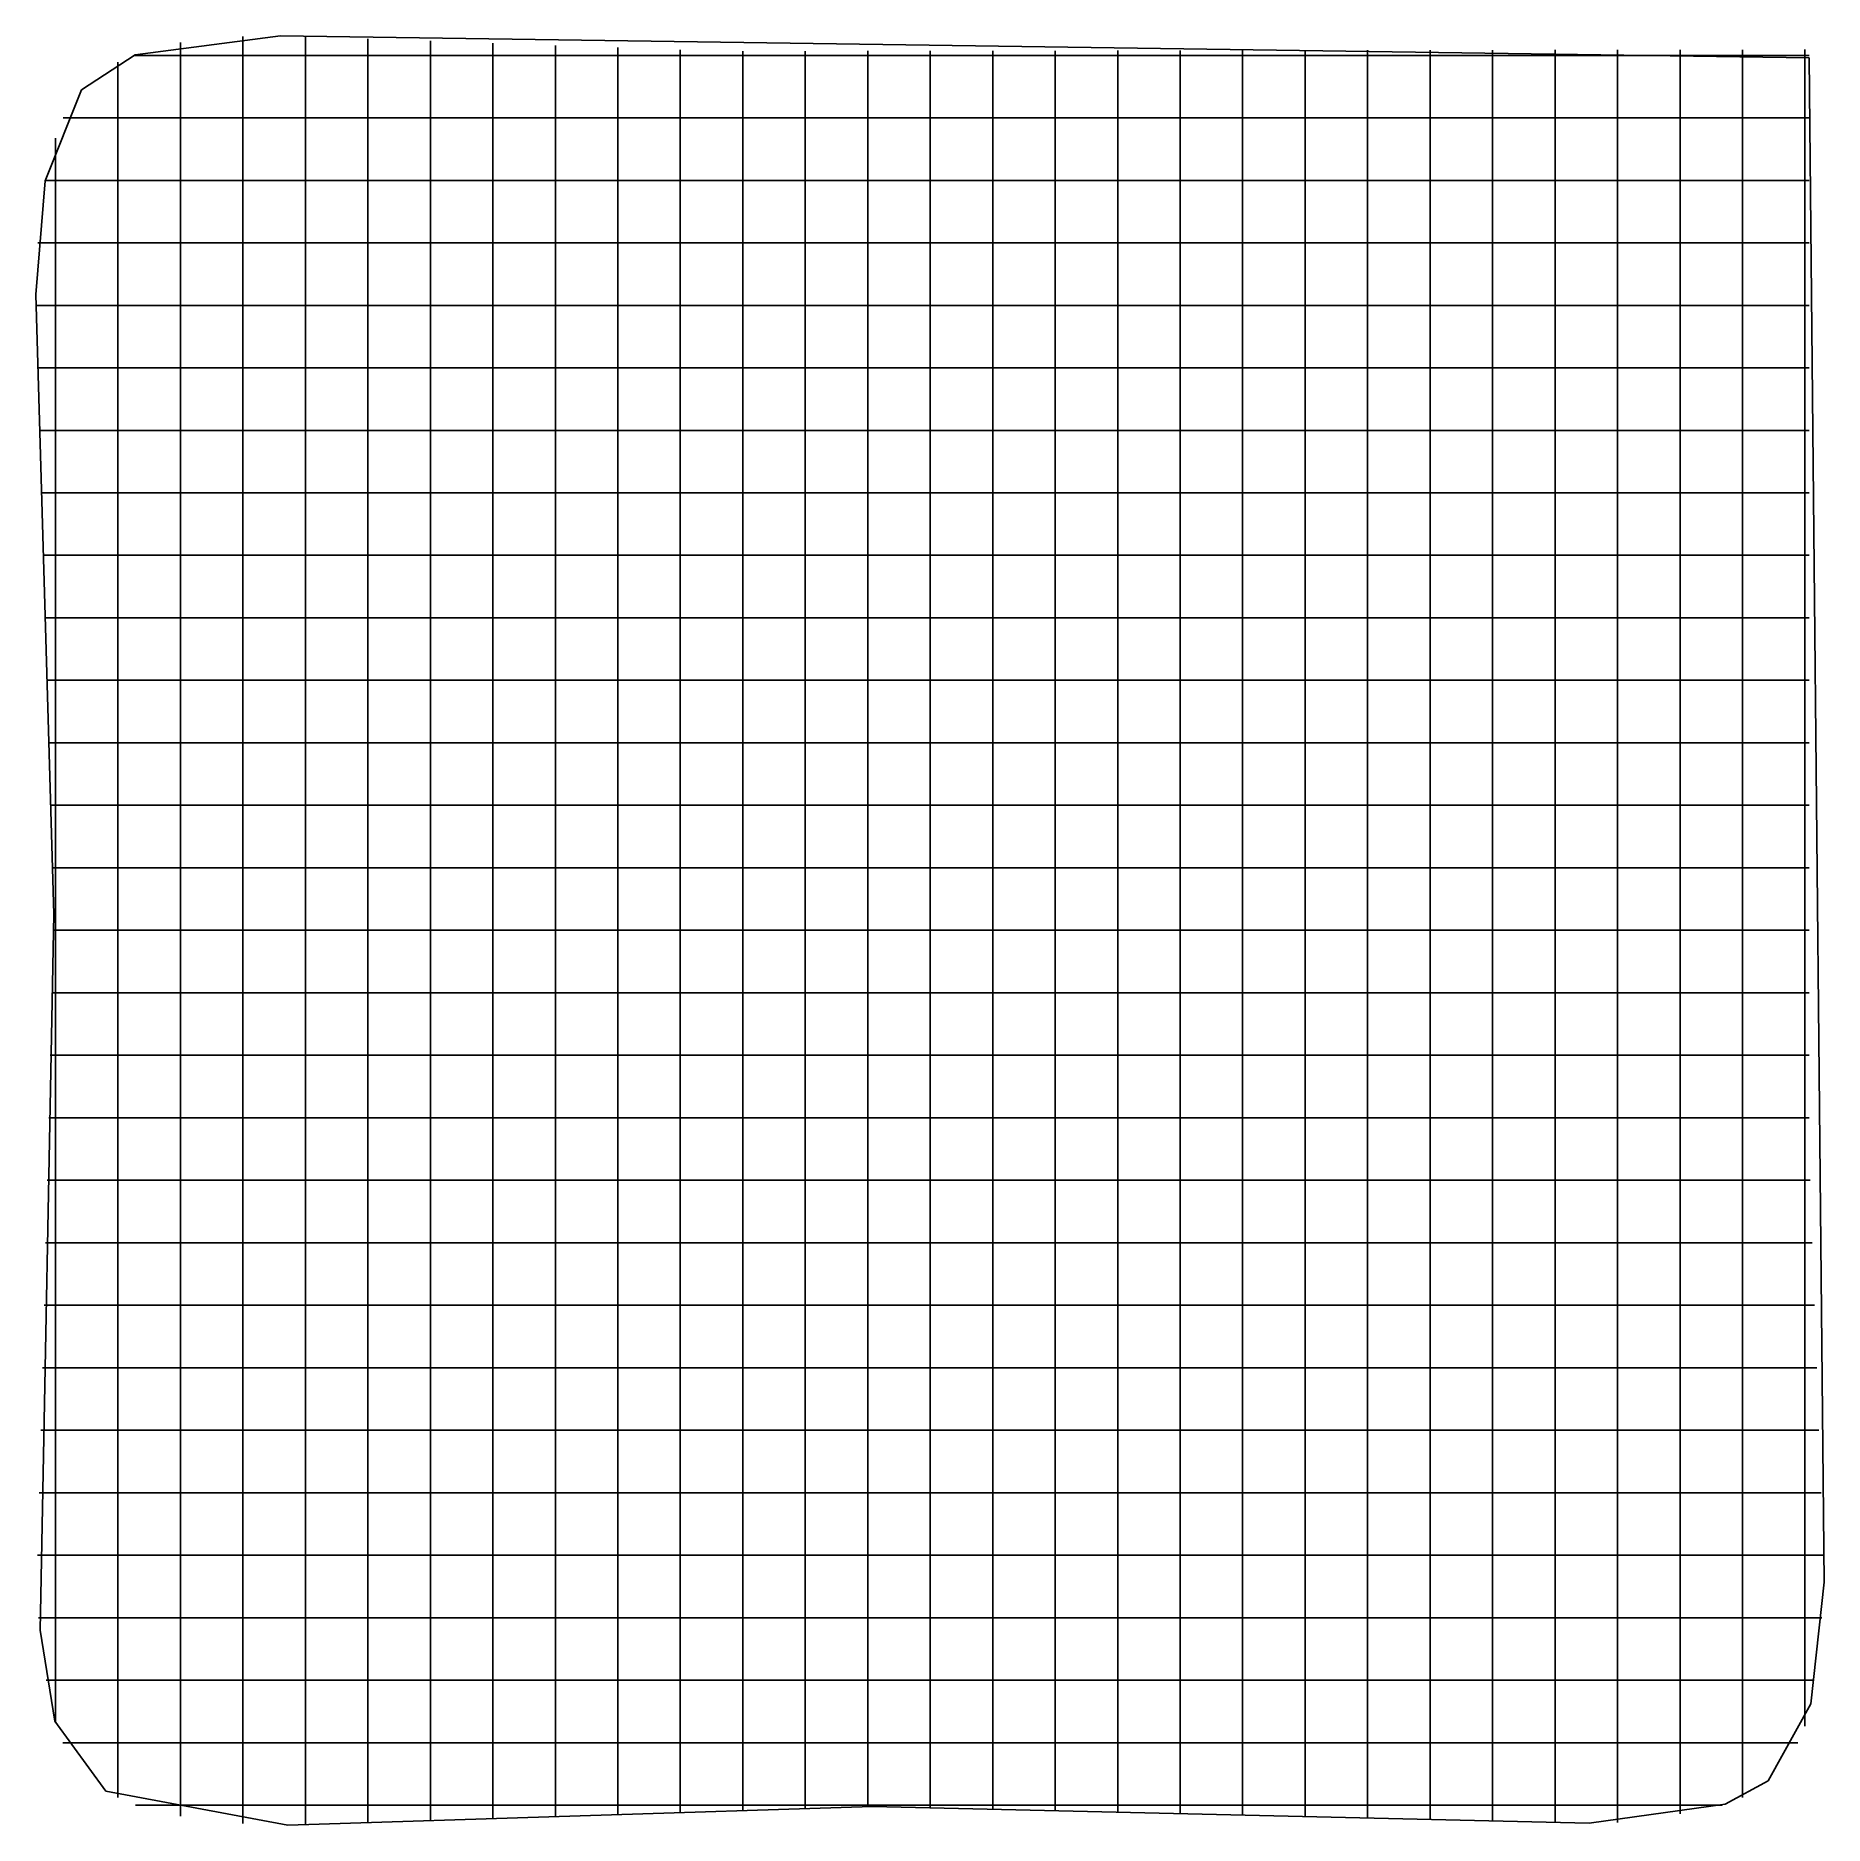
# Model space of a CAD drawing. Header units: metres. Extents: x 0.4 to 14.7, y 0.4 to 14.7.
import ezdxf

# ---------------------------------------------------------------- set-up
doc = ezdxf.new("R2010")
doc.units = ezdxf.units.M

msp = doc.modelspace()

# ---------------------------------------------------------------- linework, layer by layer
for p, q in [((1.593, 14.501), (1.593, 14.695)), ((2.093, 14.743), (2.093, 14.744)), ((2.093, 14.549), (2.093, 14.743)), ((2.593, 14.548), (2.593, 14.742)), ((3.093, 14.53), (3.093, 14.724)), ((3.593, 14.513), (3.593, 14.707)), ((4.093, 14.689), (4.093, 14.69)), ((4.093, 14.496), (4.093, 14.689)), ((4.593, 14.478), (4.593, 14.672)), ((5.093, 14.461), (5.093, 14.655)), ((5.593, 14.443), (5.593, 14.637)), ((6.093, 14.431), (6.093, 14.625)), ((6.593, 14.432), (6.593, 14.626)), ((7.093, 14.433), (7.093, 14.627)), ((7.593, 14.434), (7.593, 14.628)), ((8.093, 14.434), (8.093, 14.628)), ((8.593, 14.435), (8.593, 14.629)), ((9.093, 14.436), (9.093, 14.63)), ((9.593, 14.436), (9.593, 14.63)), ((10.093, 14.437), (10.093, 14.631)), ((10.593, 14.438), (10.593, 14.632)), ((11.093, 14.439), (11.093, 14.633)), ((11.593, 14.439), (11.593, 14.633)), ((12.093, 14.44), (12.093, 14.634)), ((12.593, 14.441), (12.593, 14.635)), ((13.093, 14.635), (13.093, 14.636)), ((13.093, 14.442), (13.093, 14.635)), ((13.593, 14.442), (13.593, 14.636)), ((14.093, 14.443), (14.093, 14.637)), ((14.593, 14.444), (14.593, 14.638)), ((1.093, 14.536), (1.093, 14.537)), ((1.093, 14.343), (1.093, 14.536)), ((1.221, 14.592), (1.415, 14.592)), ((1.221, 14.592), (1.415, 14.592)), ((1.415, 14.592), (1.594, 14.592)), ((1.593, 14.043), (1.593, 14.501)), ((1.594, 14.592), (1.7, 14.592)), ((1.7, 14.592), (2.668, 14.592)), ((2.093, 14.054), (2.093, 14.549)), ((2.593, 14.05), (2.593, 14.548)), ((2.668, 14.592), (3.2, 14.592)), ((3.093, 14.044), (3.093, 14.53)), ((3.2, 14.592), (3.394, 14.592)), ((3.394, 14.592), (3.5, 14.592)), ((3.5, 14.592), (4.468, 14.592)), ((3.593, 14.039), (3.593, 14.513)), ((4.093, 14.032), (4.093, 14.496)), ((4.468, 14.592), (5, 14.592)), ((4.593, 14.027), (4.593, 14.478)), ((5, 14.592), (5.194, 14.592)), ((5.093, 14.022), (5.093, 14.461)), ((5.194, 14.592), (5.3, 14.592)), ((5.3, 14.592), (5.847, 14.592)), ((5.847, 14.592), (6.041, 14.592)), ((6.041, 14.592), (6.573, 14.592)), ((6.573, 14.592), (7.541, 14.592)), ((7.541, 14.592), (7.647, 14.592)), ((7.647, 14.592), (7.841, 14.592)), ((7.841, 14.592), (8.373, 14.592)), ((8.373, 14.592), (9.341, 14.592)), ((9.341, 14.592), (9.447, 14.592)), ((9.447, 14.592), (9.641, 14.592)), ((9.641, 14.592), (10.173, 14.592)), ((10.173, 14.592), (11.141, 14.592)), ((11.141, 14.592), (11.247, 14.592)), ((11.247, 14.592), (11.441, 14.592)), ((11.441, 14.592), (11.973, 14.592)), ((11.973, 14.592), (12.941, 14.592)), ((12.941, 14.592), (13.047, 14.592)), ((13.047, 14.592), (13.241, 14.592)), ((13.241, 14.592), (13.773, 14.592)), ((13.773, 14.592), (14.52, 14.592)), ((14.52, 14.592), (14.626, 14.592)), ((1.093, 13.994), (1.093, 14.343)), ((5.593, 14.016), (5.593, 14.443)), ((6.093, 14.014), (6.093, 14.431)), ((6.593, 14.02), (6.593, 14.432)), ((7.093, 14.026), (7.093, 14.433)), ((7.593, 14.025), (7.593, 14.434)), ((8.093, 14.021), (8.093, 14.434)), ((8.593, 14.017), (8.593, 14.435)), ((9.093, 14.014), (9.093, 14.436)), ((9.593, 14.01), (9.593, 14.436)), ((10.093, 14.006), (10.093, 14.437)), ((10.593, 14.002), (10.593, 14.438)), ((11.093, 13.999), (11.093, 14.439)), ((11.593, 13.994), (11.593, 14.439)), ((12.093, 13.991), (12.093, 14.44)), ((12.593, 13.987), (12.593, 14.441)), ((13.093, 13.988), (13.093, 14.442)), ((13.593, 14.012), (13.593, 14.442)), ((14.093, 14.059), (14.093, 14.443)), ((14.593, 14.263), (14.593, 14.444)), ((14.593, 14.157), (14.593, 14.263)), ((0.654, 14.092), (0.848, 14.092)), ((0.654, 14.092), (0.848, 14.092)), ((0.848, 14.092), (1.228, 14.092)), ((1.228, 14.092), (2.196, 14.092)), ((1.593, 13.076), (1.593, 14.043)), ((2.093, 13.086), (2.093, 14.054)), ((2.196, 14.092), (2.302, 14.092)), ((2.302, 14.092), (2.496, 14.092)), ((2.496, 14.092), (3.028, 14.092)), ((2.593, 13.082), (2.593, 14.05)), ((3.028, 14.092), (3.996, 14.092)), ((3.093, 13.076), (3.093, 14.044)), ((3.593, 13.071), (3.593, 14.039)), ((3.996, 14.092), (4.102, 14.092)), ((4.093, 13.065), (4.093, 14.032)), ((4.102, 14.092), (4.296, 14.092)), ((4.296, 14.092), (4.828, 14.092)), ((4.828, 14.092), (5.796, 14.092)), ((5.796, 14.092), (5.902, 14.092)), ((5.902, 14.092), (6.096, 14.092)), ((6.096, 14.092), (6.628, 14.092)), ((6.628, 14.092), (7.596, 14.092)), ((7.596, 14.092), (7.702, 14.092)), ((7.702, 14.092), (7.896, 14.092)), ((7.896, 14.092), (8.428, 14.092)), ((8.428, 14.092), (9.396, 14.092)), ((9.396, 14.092), (9.502, 14.092)), ((9.502, 14.092), (9.696, 14.092)), ((9.696, 14.092), (10.228, 14.092)), ((10.228, 14.092), (11.196, 14.092)), ((11.196, 14.092), (11.302, 14.092)), ((11.302, 14.092), (11.496, 14.092)), ((11.496, 14.092), (12.028, 14.092)), ((12.028, 14.092), (12.996, 14.092)), ((12.996, 14.092), (13.102, 14.092)), ((13.102, 14.092), (13.296, 14.092)), ((13.296, 14.092), (13.828, 14.092)), ((13.828, 14.092), (14.52, 14.092)), ((14.093, 13.091), (14.093, 14.059)), ((14.52, 14.092), (14.626, 14.092)), ((14.593, 13.189), (14.593, 14.157)), ((0.593, 13.902), (0.593, 13.929)), ((0.593, 13.709), (0.593, 13.902)), ((1.093, 13.026), (1.093, 13.994)), ((4.593, 13.059), (4.593, 14.027)), ((5.093, 13.054), (5.093, 14.022)), ((5.593, 13.048), (5.593, 14.016)), ((6.093, 13.046), (6.093, 14.014)), ((6.593, 13.052), (6.593, 14.02)), ((7.093, 13.058), (7.093, 14.026)), ((7.593, 13.057), (7.593, 14.025)), ((8.093, 13.053), (8.093, 14.021)), ((8.593, 13.05), (8.593, 14.017)), ((9.093, 13.046), (9.093, 14.014)), ((9.593, 13.042), (9.593, 14.01)), ((10.093, 13.038), (10.093, 14.006)), ((10.593, 13.035), (10.593, 14.002)), ((11.093, 13.03), (11.093, 13.999)), ((11.593, 13.027), (11.593, 13.994)), ((12.093, 13.023), (12.093, 13.991)), ((12.593, 13.02), (12.593, 13.987)), ((13.093, 13.02), (13.093, 13.988)), ((13.593, 13.044), (13.593, 14.012)), ((0.593, 13.177), (0.593, 13.709)), ((0.511, 13.592), (0.705, 13.592)), ((0.511, 13.592), (0.705, 13.592)), ((0.705, 13.592), (1.136, 13.592)), ((1.136, 13.592), (2.103, 13.592)), ((2.103, 13.592), (2.21, 13.592)), ((2.21, 13.592), (2.403, 13.592)), ((2.403, 13.592), (2.936, 13.592)), ((2.936, 13.592), (3.903, 13.592)), ((3.903, 13.592), (4.01, 13.592)), ((4.01, 13.592), (4.203, 13.592)), ((4.203, 13.592), (4.736, 13.592)), ((4.736, 13.592), (5.703, 13.592)), ((5.703, 13.592), (5.81, 13.592)), ((5.81, 13.592), (6.003, 13.592)), ((6.003, 13.592), (6.536, 13.592)), ((6.536, 13.592), (7.503, 13.592)), ((7.503, 13.592), (7.61, 13.592)), ((7.61, 13.592), (7.803, 13.592)), ((7.803, 13.592), (8.336, 13.592)), ((8.336, 13.592), (9.303, 13.592)), ((9.303, 13.592), (9.41, 13.592)), ((9.41, 13.592), (9.603, 13.592)), ((9.603, 13.592), (10.136, 13.592)), ((10.136, 13.592), (11.103, 13.592)), ((11.103, 13.592), (11.21, 13.592)), ((11.21, 13.592), (11.403, 13.592)), ((11.403, 13.592), (11.936, 13.592)), ((11.936, 13.592), (12.903, 13.592)), ((12.903, 13.592), (13.01, 13.592)), ((13.01, 13.592), (13.203, 13.592)), ((13.203, 13.592), (13.736, 13.592)), ((13.736, 13.592), (14.52, 13.592)), ((14.52, 13.592), (14.626, 13.592)), ((0.593, 12.209), (0.593, 13.177)), ((14.593, 12.656), (14.593, 13.189)), ((0.451, 13.092), (0.645, 13.092)), ((0.451, 13.092), (0.645, 13.092)), ((0.645, 13.092), (1.097, 13.092)), ((1.097, 13.092), (2.065, 13.092)), ((1.593, 12.969), (1.593, 13.076)), ((2.065, 13.092), (2.171, 13.092)), ((2.093, 12.98), (2.093, 13.086)), ((2.171, 13.092), (2.365, 13.092)), ((2.365, 13.092), (2.897, 13.092)), ((2.593, 12.975), (2.593, 13.082)), ((2.897, 13.092), (3.865, 13.092)), ((3.093, 12.97), (3.093, 13.076)), ((3.593, 12.964), (3.593, 13.071)), ((3.865, 13.092), (3.971, 13.092)), ((3.971, 13.092), (4.165, 13.092)), ((4.093, 12.959), (4.093, 13.065)), ((4.165, 13.092), (4.697, 13.092)), ((4.593, 12.953), (4.593, 13.059)), ((4.697, 13.092), (5.665, 13.092)), ((5.093, 12.948), (5.093, 13.054)), ((5.593, 12.942), (5.593, 13.048)), ((5.665, 13.092), (5.771, 13.092)), ((5.771, 13.092), (5.965, 13.092)), ((5.965, 13.092), (6.497, 13.092)), ((6.093, 12.94), (6.093, 13.046)), ((6.497, 13.092), (7.465, 13.092)), ((6.593, 12.946), (6.593, 13.052)), ((7.093, 12.952), (7.093, 13.058)), ((7.465, 13.092), (7.571, 13.092)), ((7.571, 13.092), (7.765, 13.092)), ((7.593, 12.95), (7.593, 13.057)), ((7.765, 13.092), (8.297, 13.092)), ((8.093, 12.947), (8.093, 13.053)), ((8.297, 13.092), (9.265, 13.092)), ((8.593, 12.943), (8.593, 13.05)), ((9.093, 12.94), (9.093, 13.046)), ((9.265, 13.092), (9.371, 13.092)), ((9.371, 13.092), (9.565, 13.092)), ((9.565, 13.092), (10.097, 13.092)), ((9.593, 12.935), (9.593, 13.042)), ((10.093, 12.932), (10.093, 13.038)), ((10.097, 13.092), (11.065, 13.092)), ((10.593, 12.928), (10.593, 13.035)), ((11.065, 13.092), (11.171, 13.092)), ((11.093, 12.924), (11.093, 13.03)), ((11.171, 13.092), (11.365, 13.092)), ((11.365, 13.092), (11.897, 13.092)), ((11.897, 13.092), (12.865, 13.092)), ((12.865, 13.092), (12.971, 13.092)), ((12.971, 13.092), (13.165, 13.092)), ((13.165, 13.092), (13.697, 13.092)), ((13.593, 12.938), (13.593, 13.044)), ((13.697, 13.092), (14.52, 13.092)), ((14.093, 12.985), (14.093, 13.091)), ((14.52, 13.092), (14.626, 13.092)), ((1.093, 12.92), (1.093, 13.026)), ((1.093, 12.726), (1.093, 12.92)), ((1.593, 12.776), (1.593, 12.969)), ((2.093, 12.786), (2.093, 12.98)), ((2.593, 12.782), (2.593, 12.975)), ((3.093, 12.776), (3.093, 12.97)), ((3.593, 12.771), (3.593, 12.964)), ((4.093, 12.765), (4.093, 12.959)), ((4.593, 12.759), (4.593, 12.953)), ((5.093, 12.754), (5.093, 12.948)), ((5.593, 12.748), (5.593, 12.942)), ((6.093, 12.746), (6.093, 12.94)), ((6.593, 12.752), (6.593, 12.946)), ((7.093, 12.758), (7.093, 12.952)), ((7.593, 12.758), (7.593, 12.95)), ((8.093, 12.753), (8.093, 12.947)), ((8.593, 12.75), (8.593, 12.943)), ((9.093, 12.746), (9.093, 12.94)), ((9.593, 12.742), (9.593, 12.935)), ((10.093, 12.738), (10.093, 12.932)), ((10.593, 12.735), (10.593, 12.928)), ((11.093, 12.731), (11.093, 12.924)), ((11.593, 12.92), (11.593, 13.027)), ((11.593, 12.727), (11.593, 12.92)), ((12.093, 12.917), (12.093, 13.023)), ((12.093, 12.723), (12.093, 12.917)), ((12.593, 12.913), (12.593, 13.02)), ((12.593, 12.72), (12.593, 12.913)), ((13.093, 12.913), (13.093, 13.02)), ((13.093, 12.72), (13.093, 12.913)), ((13.593, 12.744), (13.593, 12.938)), ((14.093, 12.791), (14.093, 12.985)), ((1.593, 12.243), (1.593, 12.776)), ((2.093, 12.254), (2.093, 12.786)), ((2.593, 12.25), (2.593, 12.782)), ((3.093, 12.244), (3.093, 12.776)), ((3.593, 12.239), (3.593, 12.771)), ((4.093, 12.232), (4.093, 12.765)), ((4.593, 12.227), (4.593, 12.759)), ((5.093, 12.222), (5.093, 12.754)), ((5.593, 12.216), (5.593, 12.748)), ((6.093, 12.214), (6.093, 12.746)), ((6.593, 12.22), (6.593, 12.752)), ((7.093, 12.226), (7.093, 12.758)), ((7.593, 12.225), (7.593, 12.758)), ((8.093, 12.221), (8.093, 12.753)), ((8.593, 12.217), (8.593, 12.75)), ((9.093, 12.214), (9.093, 12.746)), ((9.593, 12.21), (9.593, 12.742)), ((13.593, 12.212), (13.593, 12.744)), ((14.093, 12.259), (14.093, 12.791)), ((1.093, 12.194), (1.093, 12.726)), ((10.093, 12.206), (10.093, 12.738)), ((10.593, 12.202), (10.593, 12.735)), ((11.093, 12.199), (11.093, 12.731)), ((11.593, 12.194), (11.593, 12.727)), ((12.093, 12.191), (12.093, 12.723)), ((12.593, 12.187), (12.593, 12.72)), ((13.093, 12.188), (13.093, 12.72)), ((14.593, 12.463), (14.593, 12.656)), ((0.438, 12.592), (0.632, 12.592)), ((0.438, 12.592), (0.632, 12.592)), ((0.632, 12.592), (1.089, 12.592)), ((1.089, 12.592), (2.056, 12.592)), ((2.056, 12.592), (2.163, 12.592)), ((2.163, 12.592), (2.356, 12.592)), ((2.356, 12.592), (2.889, 12.592)), ((2.889, 12.592), (3.856, 12.592)), ((3.856, 12.592), (3.963, 12.592)), ((3.963, 12.592), (4.156, 12.592)), ((4.156, 12.592), (4.689, 12.592)), ((4.689, 12.592), (5.656, 12.592)), ((5.656, 12.592), (5.763, 12.592)), ((5.763, 12.592), (5.956, 12.592)), ((5.956, 12.592), (6.489, 12.592)), ((6.489, 12.592), (7.456, 12.592)), ((7.456, 12.592), (7.563, 12.592)), ((7.563, 12.592), (7.756, 12.592)), ((7.756, 12.592), (8.289, 12.592)), ((8.289, 12.592), (9.256, 12.592)), ((9.256, 12.592), (9.363, 12.592)), ((9.363, 12.592), (9.556, 12.592)), ((9.556, 12.592), (10.089, 12.592)), ((10.089, 12.592), (11.056, 12.592)), ((11.056, 12.592), (11.163, 12.592)), ((11.163, 12.592), (11.356, 12.592)), ((11.356, 12.592), (11.889, 12.592)), ((11.889, 12.592), (12.856, 12.592)), ((12.856, 12.592), (12.963, 12.592)), ((12.963, 12.592), (13.156, 12.592)), ((13.156, 12.592), (13.689, 12.592)), ((13.689, 12.592), (14.52, 12.592)), ((14.52, 12.592), (14.626, 12.592)), ((14.593, 12.357), (14.593, 12.463)), ((14.593, 11.389), (14.593, 12.357)), ((0.593, 12.102), (0.593, 12.209)), ((1.093, 11.226), (1.093, 12.194)), ((1.593, 11.276), (1.593, 12.243)), ((2.093, 11.286), (2.093, 12.254)), ((2.593, 11.282), (2.593, 12.25)), ((3.093, 11.276), (3.093, 12.244)), ((3.593, 11.271), (3.593, 12.239)), ((4.093, 11.265), (4.093, 12.232)), ((4.593, 11.259), (4.593, 12.227)), ((5.093, 11.254), (5.093, 12.222)), ((5.593, 11.248), (5.593, 12.216)), ((6.093, 11.246), (6.093, 12.214)), ((6.593, 11.252), (6.593, 12.22)), ((7.093, 11.258), (7.093, 12.226)), ((7.593, 11.257), (7.593, 12.225)), ((8.093, 11.253), (8.093, 12.221)), ((8.593, 11.25), (8.593, 12.217)), ((9.093, 11.246), (9.093, 12.214)), ((9.593, 11.242), (9.593, 12.21)), ((10.093, 11.238), (10.093, 12.206)), ((10.593, 11.235), (10.593, 12.202)), ((11.093, 11.23), (11.093, 12.199)), ((11.593, 11.227), (11.593, 12.194)), ((12.093, 11.223), (12.093, 12.191)), ((12.593, 11.22), (12.593, 12.187)), ((13.093, 11.22), (13.093, 12.188)), ((13.593, 11.244), (13.593, 12.212)), ((14.093, 11.291), (14.093, 12.259)), ((0.453, 12.092), (0.647, 12.092)), ((0.453, 12.092), (0.647, 12.092)), ((0.593, 11.909), (0.593, 12.102)), ((0.647, 12.092), (1.098, 12.092)), ((1.098, 12.092), (2.066, 12.092)), ((2.066, 12.092), (2.172, 12.092)), ((2.172, 12.092), (2.366, 12.092)), ((2.366, 12.092), (2.898, 12.092)), ((2.898, 12.092), (3.866, 12.092)), ((3.866, 12.092), (3.972, 12.092)), ((3.972, 12.092), (4.166, 12.092)), ((4.166, 12.092), (4.698, 12.092)), ((4.698, 12.092), (5.666, 12.092)), ((5.666, 12.092), (5.772, 12.092)), ((5.772, 12.092), (5.966, 12.092)), ((5.966, 12.092), (6.498, 12.092)), ((6.498, 12.092), (7.466, 12.092)), ((7.466, 12.092), (7.572, 12.092)), ((7.572, 12.092), (7.766, 12.092)), ((7.766, 12.092), (8.298, 12.092)), ((8.298, 12.092), (9.266, 12.092)), ((9.266, 12.092), (9.372, 12.092)), ((9.372, 12.092), (9.566, 12.092)), ((9.566, 12.092), (10.098, 12.092)), ((10.098, 12.092), (11.066, 12.092)), ((11.066, 12.092), (11.172, 12.092)), ((11.172, 12.092), (11.366, 12.092)), ((11.366, 12.092), (11.898, 12.092)), ((11.898, 12.092), (12.866, 12.092)), ((12.866, 12.092), (12.972, 12.092)), ((12.972, 12.092), (13.166, 12.092)), ((13.166, 12.092), (13.698, 12.092)), ((13.698, 12.092), (14.52, 12.092)), ((14.52, 12.092), (14.626, 12.092)), ((0.593, 11.377), (0.593, 11.909)), ((0.468, 11.592), (0.662, 11.592)), ((0.468, 11.592), (0.662, 11.592)), ((0.662, 11.592), (1.108, 11.592)), ((1.108, 11.592), (2.076, 11.592)), ((2.076, 11.592), (2.182, 11.592)), ((2.182, 11.592), (2.376, 11.592)), ((2.376, 11.592), (2.908, 11.592)), ((2.908, 11.592), (3.876, 11.592)), ((3.876, 11.592), (3.982, 11.592)), ((3.982, 11.592), (4.176, 11.592)), ((4.176, 11.592), (4.708, 11.592)), ((4.708, 11.592), (5.676, 11.592)), ((5.676, 11.592), (5.782, 11.592)), ((5.782, 11.592), (5.976, 11.592)), ((5.976, 11.592), (6.508, 11.592)), ((6.508, 11.592), (7.476, 11.592)), ((7.476, 11.592), (7.582, 11.592)), ((7.582, 11.592), (7.776, 11.592)), ((7.776, 11.592), (8.308, 11.592)), ((8.308, 11.592), (9.276, 11.592)), ((9.276, 11.592), (9.382, 11.592)), ((9.382, 11.592), (9.576, 11.592)), ((9.576, 11.592), (10.108, 11.592)), ((10.108, 11.592), (11.076, 11.592)), ((11.076, 11.592), (11.182, 11.592)), ((11.182, 11.592), (11.376, 11.592)), ((11.376, 11.592), (11.908, 11.592)), ((11.908, 11.592), (12.876, 11.592)), ((12.876, 11.592), (12.982, 11.592)), ((12.982, 11.592), (13.176, 11.592)), ((13.176, 11.592), (13.708, 11.592)), ((13.708, 11.592), (14.52, 11.592)), ((14.52, 11.592), (14.626, 11.592)), ((0.593, 10.409), (0.593, 11.377)), ((14.593, 10.856), (14.593, 11.389)), ((1.093, 11.12), (1.093, 11.226)), ((1.593, 11.169), (1.593, 11.276)), ((1.593, 10.976), (1.593, 11.169)), ((2.093, 11.18), (2.093, 11.286)), ((2.093, 10.986), (2.093, 11.18)), ((2.593, 11.175), (2.593, 11.282)), ((2.593, 10.982), (2.593, 11.175)), ((3.093, 11.17), (3.093, 11.276)), ((3.093, 10.976), (3.093, 11.17)), ((3.593, 11.164), (3.593, 11.271)), ((4.093, 11.159), (4.093, 11.265)), ((4.593, 11.153), (4.593, 11.259)), ((5.093, 11.148), (5.093, 11.254)), ((5.593, 11.142), (5.593, 11.248)), ((6.093, 11.14), (6.093, 11.246)), ((6.593, 11.146), (6.593, 11.252)), ((7.093, 11.152), (7.093, 11.258)), ((7.593, 11.15), (7.593, 11.257)), ((8.093, 11.147), (8.093, 11.253)), ((8.593, 11.143), (8.593, 11.25)), ((9.093, 11.14), (9.093, 11.246)), ((9.593, 11.135), (9.593, 11.242)), ((10.093, 11.132), (10.093, 11.238)), ((10.593, 11.128), (10.593, 11.235)), ((11.093, 11.124), (11.093, 11.23)), ((11.593, 11.12), (11.593, 11.227)), ((12.093, 11.117), (12.093, 11.223)), ((12.593, 11.113), (12.593, 11.22)), ((13.093, 11.113), (13.093, 11.22)), ((13.593, 11.138), (13.593, 11.244)), ((14.093, 11.185), (14.093, 11.291)), ((14.093, 10.991), (14.093, 11.185)), ((0.484, 11.092), (0.678, 11.092)), ((0.484, 11.092), (0.678, 11.092)), ((0.678, 11.092), (1.118, 11.092)), ((1.093, 10.926), (1.093, 11.12)), ((1.118, 11.092), (2.086, 11.092)), ((2.086, 11.092), (2.192, 11.092)), ((2.192, 11.092), (2.386, 11.092)), ((2.386, 11.092), (2.918, 11.092)), ((2.918, 11.092), (3.886, 11.092)), ((3.593, 10.971), (3.593, 11.164)), ((3.886, 11.092), (3.992, 11.092)), ((3.992, 11.092), (4.186, 11.092)), ((4.093, 10.965), (4.093, 11.159)), ((4.186, 11.092), (4.718, 11.092)), ((4.593, 10.959), (4.593, 11.153)), ((4.718, 11.092), (5.686, 11.092)), ((5.093, 10.954), (5.093, 11.148)), ((5.593, 10.948), (5.593, 11.142)), ((5.686, 11.092), (5.792, 11.092)), ((5.792, 11.092), (5.986, 11.092)), ((5.986, 11.092), (6.518, 11.092)), ((6.093, 10.946), (6.093, 11.14)), ((6.518, 11.092), (7.486, 11.092)), ((6.593, 10.952), (6.593, 11.146)), ((7.093, 10.958), (7.093, 11.152)), ((7.486, 11.092), (7.592, 11.092)), ((7.592, 11.092), (7.786, 11.092)), ((7.593, 10.958), (7.593, 11.15)), ((7.786, 11.092), (8.318, 11.092)), ((8.093, 10.953), (8.093, 11.147)), ((8.318, 11.092), (9.286, 11.092)), ((8.593, 10.95), (8.593, 11.143)), ((9.093, 10.946), (9.093, 11.14)), ((9.286, 11.092), (9.392, 11.092)), ((9.392, 11.092), (9.586, 11.092)), ((9.586, 11.092), (10.118, 11.092)), ((9.593, 10.942), (9.593, 11.135)), ((10.093, 10.938), (10.093, 11.132)), ((10.118, 11.092), (11.086, 11.092)), ((10.593, 10.935), (10.593, 11.128)), ((11.086, 11.092), (11.192, 11.092)), ((11.093, 10.931), (11.093, 11.124)), ((11.192, 11.092), (11.386, 11.092)), ((11.386, 11.092), (11.918, 11.092)), ((11.593, 10.927), (11.593, 11.12)), ((11.918, 11.092), (12.886, 11.092)), ((12.093, 10.923), (12.093, 11.117)), ((12.593, 10.92), (12.593, 11.113)), ((12.886, 11.092), (12.992, 11.092)), ((12.992, 11.092), (13.186, 11.092)), ((13.093, 10.92), (13.093, 11.113)), ((13.186, 11.092), (13.718, 11.092)), ((13.593, 10.944), (13.593, 11.138)), ((13.718, 11.092), (14.52, 11.092)), ((14.52, 11.092), (14.626, 11.092)), ((1.093, 10.394), (1.093, 10.926)), ((1.593, 10.443), (1.593, 10.976)), ((2.093, 10.454), (2.093, 10.986)), ((2.593, 10.45), (2.593, 10.982)), ((3.093, 10.444), (3.093, 10.976)), ((3.593, 10.439), (3.593, 10.971)), ((4.093, 10.432), (4.093, 10.965)), ((4.593, 10.427), (4.593, 10.959)), ((5.093, 10.422), (5.093, 10.954)), ((5.593, 10.416), (5.593, 10.948)), ((6.093, 10.414), (6.093, 10.946)), ((6.593, 10.42), (6.593, 10.952)), ((7.093, 10.426), (7.093, 10.958)), ((7.593, 10.425), (7.593, 10.958)), ((8.093, 10.421), (8.093, 10.953)), ((8.593, 10.417), (8.593, 10.95)), ((9.093, 10.414), (9.093, 10.946)), ((9.593, 10.41), (9.593, 10.942)), ((10.093, 10.406), (10.093, 10.938)), ((10.593, 10.402), (10.593, 10.935)), ((11.093, 10.399), (11.093, 10.931)), ((11.593, 10.394), (11.593, 10.927)), ((12.093, 10.391), (12.093, 10.923)), ((12.593, 10.387), (12.593, 10.92)), ((13.093, 10.388), (13.093, 10.92)), ((13.593, 10.412), (13.593, 10.944)), ((14.093, 10.459), (14.093, 10.991)), ((14.593, 10.663), (14.593, 10.856)), ((14.593, 10.557), (14.593, 10.663)), ((0.499, 10.592), (0.693, 10.592)), ((0.499, 10.592), (0.693, 10.592)), ((0.693, 10.592), (1.128, 10.592)), ((1.128, 10.592), (2.096, 10.592)), ((2.093, 9.486), (2.093, 10.454)), ((2.096, 10.592), (2.202, 10.592)), ((2.202, 10.592), (2.396, 10.592)), ((2.396, 10.592), (2.928, 10.592)), ((2.928, 10.592), (3.896, 10.592)), ((3.896, 10.592), (4.002, 10.592)), ((4.002, 10.592), (4.196, 10.592)), ((4.196, 10.592), (4.728, 10.592)), ((4.728, 10.592), (5.696, 10.592)), ((5.696, 10.592), (5.802, 10.592)), ((5.802, 10.592), (5.996, 10.592)), ((5.996, 10.592), (6.528, 10.592)), ((6.528, 10.592), (7.496, 10.592)), ((7.496, 10.592), (7.602, 10.592)), ((7.602, 10.592), (7.796, 10.592)), ((7.796, 10.592), (8.328, 10.592)), ((8.328, 10.592), (9.296, 10.592)), ((9.296, 10.592), (9.402, 10.592)), ((9.402, 10.592), (9.596, 10.592)), ((9.596, 10.592), (10.128, 10.592)), ((10.128, 10.592), (11.096, 10.592)), ((11.096, 10.592), (11.202, 10.592)), ((11.202, 10.592), (11.396, 10.592)), ((11.396, 10.592), (11.928, 10.592)), ((11.928, 10.592), (12.896, 10.592)), ((12.896, 10.592), (13.002, 10.592)), ((13.002, 10.592), (13.196, 10.592)), ((13.196, 10.592), (13.728, 10.592)), ((13.728, 10.592), (14.52, 10.592)), ((14.093, 9.491), (14.093, 10.459)), ((14.52, 10.592), (14.626, 10.592)), ((14.593, 9.589), (14.593, 10.557)), ((0.593, 10.302), (0.593, 10.409)), ((1.093, 9.426), (1.093, 10.394)), ((1.593, 9.476), (1.593, 10.443)), ((2.593, 9.482), (2.593, 10.45)), ((3.093, 9.476), (3.093, 10.444)), ((3.593, 9.471), (3.593, 10.439)), ((4.093, 9.465), (4.093, 10.432)), ((4.593, 9.459), (4.593, 10.427)), ((5.093, 9.454), (5.093, 10.422)), ((5.593, 9.448), (5.593, 10.416)), ((6.093, 9.446), (6.093, 10.414)), ((6.593, 9.452), (6.593, 10.42)), ((7.093, 9.458), (7.093, 10.426)), ((7.593, 9.457), (7.593, 10.425)), ((8.093, 9.453), (8.093, 10.421)), ((8.593, 9.45), (8.593, 10.417)), ((9.093, 9.446), (9.093, 10.414)), ((9.593, 9.442), (9.593, 10.41)), ((10.093, 9.438), (10.093, 10.406)), ((10.593, 9.435), (10.593, 10.402)), ((11.093, 9.43), (11.093, 10.399)), ((11.593, 9.427), (11.593, 10.394)), ((12.093, 9.423), (12.093, 10.391)), ((12.593, 9.42), (12.593, 10.387)), ((13.093, 9.42), (13.093, 10.388)), ((13.593, 9.444), (13.593, 10.412)), ((0.593, 10.109), (0.593, 10.302)), ((0.514, 10.092), (0.708, 10.092)), ((0.514, 10.092), (0.708, 10.092)), ((0.593, 9.577), (0.593, 10.109)), ((0.708, 10.092), (1.138, 10.092)), ((1.138, 10.092), (2.105, 10.092)), ((2.105, 10.092), (2.212, 10.092)), ((2.212, 10.092), (2.405, 10.092)), ((2.405, 10.092), (2.938, 10.092)), ((2.938, 10.092), (3.905, 10.092)), ((3.905, 10.092), (4.012, 10.092)), ((4.012, 10.092), (4.205, 10.092)), ((4.205, 10.092), (4.738, 10.092)), ((4.738, 10.092), (5.705, 10.092)), ((5.705, 10.092), (5.812, 10.092)), ((5.812, 10.092), (6.005, 10.092)), ((6.005, 10.092), (6.538, 10.092)), ((6.538, 10.092), (7.505, 10.092)), ((7.505, 10.092), (7.612, 10.092)), ((7.612, 10.092), (7.805, 10.092)), ((7.805, 10.092), (8.338, 10.092)), ((8.338, 10.092), (9.305, 10.092)), ((9.305, 10.092), (9.412, 10.092)), ((9.412, 10.092), (9.605, 10.092)), ((9.605, 10.092), (10.138, 10.092)), ((10.138, 10.092), (11.105, 10.092)), ((11.105, 10.092), (11.212, 10.092)), ((11.212, 10.092), (11.405, 10.092)), ((11.405, 10.092), (11.938, 10.092)), ((11.938, 10.092), (12.905, 10.092)), ((12.905, 10.092), (13.012, 10.092)), ((13.012, 10.092), (13.205, 10.092)), ((13.205, 10.092), (13.738, 10.092)), ((13.738, 10.092), (14.52, 10.092)), ((14.52, 10.092), (14.626, 10.092)), ((0.529, 9.592), (0.723, 9.592)), ((0.529, 9.592), (0.723, 9.592)), ((0.723, 9.592), (1.147, 9.592)), ((1.147, 9.592), (2.116, 9.592)), ((2.116, 9.592), (2.222, 9.592)), ((2.222, 9.592), (2.415, 9.592)), ((2.415, 9.592), (2.947, 9.592)), ((2.947, 9.592), (3.916, 9.592)), ((3.916, 9.592), (4.022, 9.592)), ((4.022, 9.592), (4.215, 9.592)), ((4.215, 9.592), (4.747, 9.592)), ((4.747, 9.592), (5.716, 9.592)), ((5.716, 9.592), (5.822, 9.592)), ((5.822, 9.592), (6.015, 9.592)), ((6.015, 9.592), (6.547, 9.592)), ((6.547, 9.592), (7.516, 9.592)), ((7.516, 9.592), (7.622, 9.592)), ((7.622, 9.592), (7.815, 9.592)), ((7.815, 9.592), (8.347, 9.592)), ((8.347, 9.592), (9.316, 9.592)), ((9.316, 9.592), (9.422, 9.592)), ((9.422, 9.592), (9.615, 9.592)), ((9.615, 9.592), (10.147, 9.592)), ((10.147, 9.592), (11.116, 9.592)), ((11.116, 9.592), (11.222, 9.592)), ((11.222, 9.592), (11.415, 9.592)), ((11.415, 9.592), (11.947, 9.592)), ((11.947, 9.592), (12.916, 9.592)), ((12.916, 9.592), (13.022, 9.592)), ((13.022, 9.592), (13.215, 9.592)), ((13.215, 9.592), (13.747, 9.592)), ((13.747, 9.592), (14.52, 9.592)), ((14.52, 9.592), (14.626, 9.592)), ((0.593, 8.609), (0.593, 9.577)), ((1.593, 9.369), (1.593, 9.476)), ((2.093, 9.38), (2.093, 9.486)), ((2.593, 9.375), (2.593, 9.482)), ((3.093, 9.37), (3.093, 9.476)), ((3.593, 9.364), (3.593, 9.471)), ((4.093, 9.359), (4.093, 9.465)), ((4.593, 9.353), (4.593, 9.459)), ((5.093, 9.348), (5.093, 9.454)), ((6.593, 9.346), (6.593, 9.452)), ((7.093, 9.352), (7.093, 9.458)), ((7.593, 9.35), (7.593, 9.457)), ((8.093, 9.347), (8.093, 9.453)), ((8.593, 9.343), (8.593, 9.45)), ((14.093, 9.385), (14.093, 9.491)), ((14.593, 9.056), (14.593, 9.589)), ((1.093, 9.32), (1.093, 9.426)), ((1.093, 9.126), (1.093, 9.32)), ((1.593, 9.176), (1.593, 9.369)), ((2.093, 9.186), (2.093, 9.38)), ((2.593, 9.182), (2.593, 9.375)), ((3.093, 9.176), (3.093, 9.37)), ((3.593, 9.171), (3.593, 9.364)), ((4.093, 9.165), (4.093, 9.359)), ((4.593, 9.159), (4.593, 9.353)), ((5.093, 9.154), (5.093, 9.348)), ((5.593, 9.342), (5.593, 9.448)), ((5.593, 9.148), (5.593, 9.342)), ((6.093, 9.34), (6.093, 9.446)), ((6.093, 9.146), (6.093, 9.34)), ((6.593, 9.152), (6.593, 9.346)), ((7.093, 9.158), (7.093, 9.352)), ((7.593, 9.158), (7.593, 9.35)), ((8.093, 9.153), (8.093, 9.347)), ((8.593, 9.15), (8.593, 9.343)), ((9.093, 9.34), (9.093, 9.446)), ((9.093, 9.146), (9.093, 9.34)), ((9.593, 9.335), (9.593, 9.442)), ((9.593, 9.142), (9.593, 9.335)), ((10.093, 9.332), (10.093, 9.438)), ((10.093, 9.138), (10.093, 9.332)), ((10.593, 9.328), (10.593, 9.435)), ((10.593, 9.135), (10.593, 9.328)), ((11.093, 9.324), (11.093, 9.43)), ((11.093, 9.131), (11.093, 9.324)), ((11.593, 9.32), (11.593, 9.427)), ((11.593, 9.127), (11.593, 9.32)), ((12.093, 9.317), (12.093, 9.423)), ((12.093, 9.123), (12.093, 9.317)), ((12.593, 9.313), (12.593, 9.42)), ((12.593, 9.12), (12.593, 9.313)), ((13.093, 9.313), (13.093, 9.42)), ((13.093, 9.12), (13.093, 9.313)), ((13.593, 9.338), (13.593, 9.444)), ((13.593, 9.144), (13.593, 9.338)), ((14.093, 9.191), (14.093, 9.385)), ((1.593, 8.643), (1.593, 9.176)), ((2.093, 8.654), (2.093, 9.186)), ((2.593, 8.65), (2.593, 9.182)), ((3.093, 8.644), (3.093, 9.176)), ((3.593, 8.639), (3.593, 9.171)), ((4.093, 8.632), (4.093, 9.165)), ((14.093, 8.659), (14.093, 9.191)), ((0.545, 9.092), (0.739, 9.092)), ((0.545, 9.092), (0.739, 9.092)), ((0.739, 9.092), (1.158, 9.092)), ((1.093, 8.594), (1.093, 9.126)), ((1.158, 9.092), (2.125, 9.092)), ((2.125, 9.092), (2.232, 9.092)), ((2.232, 9.092), (2.425, 9.092)), ((2.425, 9.092), (2.958, 9.092)), ((2.958, 9.092), (3.925, 9.092)), ((3.925, 9.092), (4.032, 9.092)), ((4.032, 9.092), (4.225, 9.092)), ((4.225, 9.092), (4.758, 9.092)), ((4.593, 8.627), (4.593, 9.159)), ((4.758, 9.092), (5.725, 9.092)), ((5.093, 8.622), (5.093, 9.154)), ((5.593, 8.616), (5.593, 9.148)), ((5.725, 9.092), (5.832, 9.092)), ((5.832, 9.092), (6.025, 9.092)), ((6.025, 9.092), (6.558, 9.092)), ((6.093, 8.614), (6.093, 9.146)), ((6.558, 9.092), (7.525, 9.092)), ((6.593, 8.62), (6.593, 9.152)), ((7.093, 8.626), (7.093, 9.158)), ((7.525, 9.092), (7.632, 9.092)), ((7.593, 8.625), (7.593, 9.158)), ((7.632, 9.092), (7.825, 9.092)), ((7.825, 9.092), (8.358, 9.092)), ((8.093, 8.621), (8.093, 9.153)), ((8.358, 9.092), (9.325, 9.092)), ((8.593, 8.617), (8.593, 9.15)), ((9.093, 8.614), (9.093, 9.146)), ((9.325, 9.092), (9.432, 9.092)), ((9.432, 9.092), (9.625, 9.092)), ((9.593, 8.61), (9.593, 9.142)), ((9.625, 9.092), (10.158, 9.092)), ((10.093, 8.606), (10.093, 9.138)), ((10.158, 9.092), (11.125, 9.092)), ((10.593, 8.602), (10.593, 9.135)), ((11.093, 8.599), (11.093, 9.131)), ((11.125, 9.092), (11.232, 9.092)), ((11.232, 9.092), (11.425, 9.092)), ((11.425, 9.092), (11.958, 9.092)), ((11.593, 8.594), (11.593, 9.127)), ((11.958, 9.092), (12.925, 9.092)), ((12.093, 8.591), (12.093, 9.123)), ((12.593, 8.587), (12.593, 9.12)), ((12.925, 9.092), (13.032, 9.092)), ((13.032, 9.092), (13.225, 9.092)), ((13.093, 8.588), (13.093, 9.12)), ((13.225, 9.092), (13.758, 9.092)), ((13.593, 8.612), (13.593, 9.144)), ((13.758, 9.092), (14.52, 9.092)), ((14.52, 9.092), (14.626, 9.092)), ((14.593, 8.863), (14.593, 9.056)), ((14.593, 8.757), (14.593, 8.863)), ((14.593, 7.789), (14.593, 8.757)), ((0.56, 8.592), (0.754, 8.592)), ((0.56, 8.592), (0.754, 8.592)), ((0.593, 8.502), (0.593, 8.609)), ((0.754, 8.592), (1.167, 8.592)), ((1.093, 7.626), (1.093, 8.594)), ((1.167, 8.592), (2.135, 8.592)), ((1.593, 7.676), (1.593, 8.643)), ((2.093, 7.686), (2.093, 8.654)), ((2.135, 8.592), (2.241, 8.592)), ((2.241, 8.592), (2.435, 8.592)), ((2.435, 8.592), (2.967, 8.592)), ((2.593, 7.682), (2.593, 8.65)), ((2.967, 8.592), (3.935, 8.592)), ((3.093, 7.676), (3.093, 8.644)), ((3.593, 7.671), (3.593, 8.639)), ((3.935, 8.592), (4.041, 8.592)), ((4.041, 8.592), (4.235, 8.592)), ((4.093, 7.665), (4.093, 8.632)), ((4.235, 8.592), (4.767, 8.592)), ((4.593, 7.659), (4.593, 8.627)), ((4.767, 8.592), (5.735, 8.592)), ((5.093, 7.654), (5.093, 8.622)), ((5.593, 7.648), (5.593, 8.616)), ((5.735, 8.592), (5.841, 8.592)), ((5.841, 8.592), (6.035, 8.592)), ((6.035, 8.592), (6.567, 8.592)), ((6.093, 7.646), (6.093, 8.614)), ((6.567, 8.592), (7.535, 8.592)), ((6.593, 7.652), (6.593, 8.62)), ((7.093, 7.658), (7.093, 8.626)), ((7.535, 8.592), (7.641, 8.592)), ((7.593, 7.657), (7.593, 8.625)), ((7.641, 8.592), (7.835, 8.592)), ((7.835, 8.592), (8.367, 8.592)), ((8.093, 7.653), (8.093, 8.621)), ((8.367, 8.592), (9.335, 8.592)), ((8.593, 7.65), (8.593, 8.617)), ((9.093, 7.646), (9.093, 8.614)), ((9.335, 8.592), (9.441, 8.592)), ((9.441, 8.592), (9.635, 8.592)), ((9.593, 7.642), (9.593, 8.61)), ((9.635, 8.592), (10.167, 8.592)), ((10.093, 7.638), (10.093, 8.606)), ((10.167, 8.592), (11.135, 8.592)), ((10.593, 7.635), (10.593, 8.602)), ((11.093, 7.63), (11.093, 8.599)), ((11.135, 8.592), (11.241, 8.592)), ((11.241, 8.592), (11.435, 8.592)), ((11.435, 8.592), (11.967, 8.592)), ((11.593, 7.627), (11.593, 8.594)), ((11.967, 8.592), (12.935, 8.592)), ((12.093, 7.623), (12.093, 8.591)), ((12.935, 8.592), (13.041, 8.592)), ((13.041, 8.592), (13.235, 8.592)), ((13.235, 8.592), (13.767, 8.592)), ((13.593, 7.644), (13.593, 8.612)), ((13.767, 8.592), (14.52, 8.592)), ((14.093, 7.691), (14.093, 8.659)), ((14.52, 8.592), (14.626, 8.592)), ((0.593, 8.309), (0.593, 8.502)), ((12.593, 7.62), (12.593, 8.587)), ((13.093, 7.62), (13.093, 8.588)), ((0.593, 7.777), (0.593, 8.309)), ((0.575, 8.092), (0.769, 8.092)), ((0.575, 8.092), (0.769, 8.092)), ((0.769, 8.092), (1.177, 8.092)), ((1.177, 8.092), (2.145, 8.092)), ((2.145, 8.092), (2.252, 8.092)), ((2.252, 8.092), (2.445, 8.092)), ((2.445, 8.092), (2.977, 8.092)), ((2.977, 8.092), (3.945, 8.092)), ((3.945, 8.092), (4.052, 8.092)), ((4.052, 8.092), (4.245, 8.092)), ((4.245, 8.092), (4.777, 8.092)), ((4.777, 8.092), (5.745, 8.092)), ((5.745, 8.092), (5.852, 8.092)), ((5.852, 8.092), (6.045, 8.092)), ((6.045, 8.092), (6.577, 8.092)), ((6.577, 8.092), (7.545, 8.092)), ((7.545, 8.092), (7.652, 8.092)), ((7.652, 8.092), (7.845, 8.092)), ((7.845, 8.092), (8.377, 8.092)), ((8.377, 8.092), (9.345, 8.092)), ((9.345, 8.092), (9.452, 8.092)), ((9.452, 8.092), (9.645, 8.092)), ((9.645, 8.092), (10.177, 8.092)), ((10.177, 8.092), (11.145, 8.092)), ((11.145, 8.092), (11.252, 8.092)), ((11.252, 8.092), (11.445, 8.092)), ((11.445, 8.092), (11.977, 8.092)), ((11.977, 8.092), (12.945, 8.092)), ((12.945, 8.092), (13.052, 8.092)), ((13.052, 8.092), (13.245, 8.092)), ((13.245, 8.092), (13.777, 8.092)), ((13.777, 8.092), (14.52, 8.092)), ((14.52, 8.092), (14.626, 8.092)), ((0.593, 6.809), (0.593, 7.777)), ((14.593, 7.256), (14.593, 7.789)), ((0.576, 7.592), (0.577, 7.592)), ((0.576, 7.592), (0.577, 7.592)), ((0.577, 7.592), (0.77, 7.592)), ((0.77, 7.592), (1.178, 7.592)), ((1.093, 7.52), (1.093, 7.626)), ((1.178, 7.592), (2.146, 7.592)), ((1.593, 7.569), (1.593, 7.676)), ((2.093, 7.58), (2.093, 7.686)), ((2.146, 7.592), (2.252, 7.592)), ((2.252, 7.592), (2.445, 7.592)), ((2.445, 7.592), (2.978, 7.592)), ((2.593, 7.575), (2.593, 7.682)), ((2.978, 7.592), (3.946, 7.592)), ((3.093, 7.57), (3.093, 7.676)), ((3.593, 7.564), (3.593, 7.671)), ((3.946, 7.592), (4.052, 7.592)), ((4.052, 7.592), (4.245, 7.592)), ((4.093, 7.559), (4.093, 7.665)), ((4.245, 7.592), (4.778, 7.592)), ((4.593, 7.553), (4.593, 7.659)), ((4.778, 7.592), (5.746, 7.592)), ((5.093, 7.548), (5.093, 7.654)), ((5.593, 7.542), (5.593, 7.648)), ((5.746, 7.592), (5.852, 7.592)), ((5.852, 7.592), (6.045, 7.592)), ((6.045, 7.592), (6.578, 7.592)), ((6.093, 7.54), (6.093, 7.646)), ((6.578, 7.592), (7.546, 7.592)), ((6.593, 7.546), (6.593, 7.652)), ((7.093, 7.552), (7.093, 7.658)), ((7.546, 7.592), (7.652, 7.592)), ((7.593, 7.55), (7.593, 7.657)), ((7.652, 7.592), (7.845, 7.592)), ((7.845, 7.592), (8.378, 7.592)), ((8.093, 7.547), (8.093, 7.653)), ((8.378, 7.592), (9.346, 7.592)), ((8.593, 7.543), (8.593, 7.65)), ((9.093, 7.54), (9.093, 7.646)), ((9.346, 7.592), (9.452, 7.592)), ((9.452, 7.592), (9.645, 7.592)), ((9.593, 7.535), (9.593, 7.642)), ((9.645, 7.592), (10.178, 7.592)), ((10.093, 7.532), (10.093, 7.638)), ((10.178, 7.592), (11.146, 7.592)), ((10.593, 7.528), (10.593, 7.635)), ((11.093, 7.524), (11.093, 7.63)), ((11.146, 7.592), (11.252, 7.592)), ((11.252, 7.592), (11.445, 7.592)), ((11.445, 7.592), (11.978, 7.592)), ((11.593, 7.52), (11.593, 7.627)), ((11.978, 7.592), (12.946, 7.592)), ((12.093, 7.517), (12.093, 7.623)), ((12.593, 7.513), (12.593, 7.62)), ((12.946, 7.592), (13.052, 7.592)), ((13.052, 7.592), (13.245, 7.592)), ((13.093, 7.513), (13.093, 7.62)), ((13.245, 7.592), (13.778, 7.592)), ((13.593, 7.538), (13.593, 7.644)), ((13.778, 7.592), (14.52, 7.592)), ((14.093, 7.585), (14.093, 7.691)), ((14.52, 7.592), (14.626, 7.592)), ((1.093, 7.326), (1.093, 7.52)), ((1.593, 7.376), (1.593, 7.569)), ((2.093, 7.386), (2.093, 7.58)), ((2.593, 7.382), (2.593, 7.575)), ((3.093, 7.376), (3.093, 7.57)), ((3.593, 7.371), (3.593, 7.564)), ((4.093, 7.365), (4.093, 7.559)), ((4.593, 7.359), (4.593, 7.553)), ((5.093, 7.354), (5.093, 7.548)), ((5.593, 7.348), (5.593, 7.542)), ((6.093, 7.346), (6.093, 7.54)), ((6.593, 7.352), (6.593, 7.546)), ((7.093, 7.358), (7.093, 7.552)), ((7.593, 7.358), (7.593, 7.55)), ((8.093, 7.353), (8.093, 7.547)), ((8.593, 7.35), (8.593, 7.543)), ((9.093, 7.346), (9.093, 7.54)), ((9.593, 7.342), (9.593, 7.535)), ((10.093, 7.338), (10.093, 7.532)), ((10.593, 7.335), (10.593, 7.528)), ((11.093, 7.331), (11.093, 7.524)), ((11.593, 7.327), (11.593, 7.52)), ((12.093, 7.323), (12.093, 7.517)), ((12.593, 7.32), (12.593, 7.513)), ((13.093, 7.32), (13.093, 7.513)), ((13.593, 7.344), (13.593, 7.538)), ((14.093, 7.391), (14.093, 7.585)), ((1.093, 6.794), (1.093, 7.326)), ((1.593, 6.843), (1.593, 7.376)), ((2.093, 6.854), (2.093, 7.386)), ((2.593, 6.85), (2.593, 7.382)), ((3.093, 6.844), (3.093, 7.376)), ((3.593, 6.839), (3.593, 7.371)), ((4.093, 6.832), (4.093, 7.365)), ((4.593, 6.827), (4.593, 7.359)), ((5.093, 6.822), (5.093, 7.354)), ((5.593, 6.816), (5.593, 7.348)), ((6.093, 6.814), (6.093, 7.346)), ((6.593, 6.82), (6.593, 7.352)), ((7.093, 6.826), (7.093, 7.358)), ((7.593, 6.825), (7.593, 7.358)), ((8.093, 6.821), (8.093, 7.353)), ((8.593, 6.817), (8.593, 7.35)), ((9.093, 6.814), (9.093, 7.346)), ((9.593, 6.81), (9.593, 7.342)), ((10.093, 6.806), (10.093, 7.338)), ((10.593, 6.802), (10.593, 7.335)), ((11.093, 6.799), (11.093, 7.331)), ((11.593, 6.794), (11.593, 7.327)), ((12.093, 6.791), (12.093, 7.323)), ((12.593, 6.787), (12.593, 7.32)), ((13.093, 6.788), (13.093, 7.32)), ((13.593, 6.812), (13.593, 7.344)), ((14.093, 6.859), (14.093, 7.391)), ((14.593, 7.063), (14.593, 7.256)), ((0.564, 7.092), (0.758, 7.092)), ((0.564, 7.092), (0.758, 7.092)), ((0.758, 7.092), (1.17, 7.092)), ((1.17, 7.092), (2.138, 7.092)), ((2.138, 7.092), (2.244, 7.092)), ((2.244, 7.092), (2.438, 7.092)), ((2.438, 7.092), (2.97, 7.092)), ((2.97, 7.092), (3.938, 7.092)), ((3.938, 7.092), (4.044, 7.092)), ((4.044, 7.092), (4.238, 7.092)), ((4.238, 7.092), (4.77, 7.092)), ((4.77, 7.092), (5.738, 7.092)), ((5.738, 7.092), (5.844, 7.092)), ((5.844, 7.092), (6.038, 7.092)), ((6.038, 7.092), (6.57, 7.092)), ((6.57, 7.092), (7.538, 7.092)), ((7.538, 7.092), (7.644, 7.092)), ((7.644, 7.092), (7.838, 7.092)), ((7.838, 7.092), (8.37, 7.092)), ((8.37, 7.092), (9.338, 7.092)), ((9.338, 7.092), (9.444, 7.092)), ((9.444, 7.092), (9.638, 7.092)), ((9.638, 7.092), (10.17, 7.092)), ((10.17, 7.092), (11.138, 7.092)), ((11.138, 7.092), (11.244, 7.092)), ((11.244, 7.092), (11.438, 7.092)), ((11.438, 7.092), (11.97, 7.092)), ((11.97, 7.092), (12.938, 7.092)), ((12.938, 7.092), (13.044, 7.092)), ((13.044, 7.092), (13.238, 7.092)), ((13.238, 7.092), (13.77, 7.092)), ((13.77, 7.092), (14.52, 7.092)), ((14.52, 7.092), (14.626, 7.092)), ((14.593, 6.957), (14.593, 7.063)), ((14.593, 5.989), (14.593, 6.957)), ((0.593, 6.702), (0.593, 6.809)), ((1.093, 5.826), (1.093, 6.794)), ((1.593, 5.876), (1.593, 6.843)), ((2.093, 5.886), (2.093, 6.854)), ((2.593, 5.882), (2.593, 6.85)), ((3.093, 5.876), (3.093, 6.844)), ((3.593, 5.871), (3.593, 6.839)), ((4.093, 5.865), (4.093, 6.832)), ((4.593, 5.859), (4.593, 6.827)), ((5.093, 5.854), (5.093, 6.822)), ((5.593, 5.848), (5.593, 6.816)), ((6.093, 5.846), (6.093, 6.814)), ((6.593, 5.852), (6.593, 6.82)), ((7.093, 5.858), (7.093, 6.826)), ((7.593, 5.857), (7.593, 6.825)), ((8.093, 5.853), (8.093, 6.821)), ((8.593, 5.85), (8.593, 6.817)), ((9.093, 5.846), (9.093, 6.814)), ((9.593, 5.842), (9.593, 6.81)), ((10.093, 5.838), (10.093, 6.806)), ((10.593, 5.835), (10.593, 6.802)), ((11.093, 5.83), (11.093, 6.799)), ((11.593, 5.827), (11.593, 6.794)), ((12.093, 5.823), (12.093, 6.791)), ((12.593, 5.82), (12.593, 6.787)), ((13.093, 5.82), (13.093, 6.788)), ((13.593, 5.844), (13.593, 6.812)), ((14.093, 5.891), (14.093, 6.859)), ((0.551, 6.592), (0.745, 6.592)), ((0.551, 6.592), (0.745, 6.592)), ((0.593, 6.509), (0.593, 6.702)), ((0.745, 6.592), (1.161, 6.592)), ((1.161, 6.592), (2.129, 6.592)), ((2.129, 6.592), (2.236, 6.592)), ((2.236, 6.592), (2.429, 6.592)), ((2.429, 6.592), (2.961, 6.592)), ((2.961, 6.592), (3.929, 6.592)), ((3.929, 6.592), (4.036, 6.592)), ((4.036, 6.592), (4.229, 6.592)), ((4.229, 6.592), (4.761, 6.592)), ((4.761, 6.592), (5.729, 6.592)), ((5.729, 6.592), (5.836, 6.592)), ((5.836, 6.592), (6.029, 6.592)), ((6.029, 6.592), (6.561, 6.592)), ((6.561, 6.592), (7.529, 6.592)), ((7.529, 6.592), (7.636, 6.592)), ((7.636, 6.592), (7.829, 6.592)), ((7.829, 6.592), (8.361, 6.592)), ((8.361, 6.592), (9.329, 6.592)), ((9.329, 6.592), (9.436, 6.592)), ((9.436, 6.592), (9.629, 6.592)), ((9.629, 6.592), (10.161, 6.592)), ((10.161, 6.592), (11.129, 6.592)), ((11.129, 6.592), (11.236, 6.592)), ((11.236, 6.592), (11.429, 6.592)), ((11.429, 6.592), (11.961, 6.592)), ((11.961, 6.592), (12.929, 6.592)), ((12.929, 6.592), (13.036, 6.592)), ((13.036, 6.592), (13.229, 6.592)), ((13.229, 6.592), (13.761, 6.592)), ((13.761, 6.592), (14.52, 6.592)), ((14.52, 6.592), (14.626, 6.592)), ((0.593, 5.977), (0.593, 6.509)), ((0.539, 6.092), (0.733, 6.092)), ((0.539, 6.092), (0.733, 6.092)), ((0.733, 6.092), (1.154, 6.092)), ((1.154, 6.092), (2.121, 6.092)), ((2.121, 6.092), (2.228, 6.092)), ((2.228, 6.092), (2.421, 6.092)), ((2.421, 6.092), (2.954, 6.092)), ((2.954, 6.092), (3.921, 6.092)), ((3.921, 6.092), (4.028, 6.092)), ((4.028, 6.092), (4.221, 6.092)), ((4.221, 6.092), (4.754, 6.092)), ((4.754, 6.092), (5.721, 6.092)), ((5.721, 6.092), (5.828, 6.092)), ((5.828, 6.092), (6.021, 6.092)), ((6.021, 6.092), (6.554, 6.092)), ((6.554, 6.092), (7.521, 6.092)), ((7.521, 6.092), (7.628, 6.092)), ((7.628, 6.092), (7.821, 6.092)), ((7.821, 6.092), (8.354, 6.092)), ((8.354, 6.092), (9.321, 6.092)), ((9.321, 6.092), (9.428, 6.092)), ((9.428, 6.092), (9.621, 6.092)), ((9.621, 6.092), (10.154, 6.092)), ((10.154, 6.092), (11.121, 6.092)), ((11.121, 6.092), (11.228, 6.092)), ((11.228, 6.092), (11.421, 6.092)), ((11.421, 6.092), (11.954, 6.092)), ((11.954, 6.092), (12.921, 6.092)), ((12.921, 6.092), (13.028, 6.092)), ((13.028, 6.092), (13.221, 6.092)), ((13.221, 6.092), (13.754, 6.092)), ((13.754, 6.092), (14.52, 6.092)), ((14.52, 6.092), (14.626, 6.092)), ((0.593, 5.009), (0.593, 5.977)), ((1.593, 5.769), (1.593, 5.876)), ((2.093, 5.78), (2.093, 5.886)), ((2.593, 5.775), (2.593, 5.882)), ((3.093, 5.77), (3.093, 5.876)), ((3.593, 5.764), (3.593, 5.871)), ((14.093, 5.785), (14.093, 5.891)), ((14.593, 5.456), (14.593, 5.989)), ((1.093, 5.72), (1.093, 5.826)), ((1.593, 5.576), (1.593, 5.769)), ((2.093, 5.586), (2.093, 5.78)), ((2.593, 5.582), (2.593, 5.775)), ((3.093, 5.576), (3.093, 5.77)), ((3.593, 5.571), (3.593, 5.764)), ((4.093, 5.759), (4.093, 5.865)), ((4.093, 5.565), (4.093, 5.759)), ((4.593, 5.753), (4.593, 5.859)), ((4.593, 5.559), (4.593, 5.753)), ((5.093, 5.748), (5.093, 5.854)), ((5.093, 5.554), (5.093, 5.748)), ((5.593, 5.742), (5.593, 5.848)), ((5.593, 5.548), (5.593, 5.742)), ((6.093, 5.74), (6.093, 5.846)), ((6.093, 5.546), (6.093, 5.74)), ((6.593, 5.746), (6.593, 5.852)), ((6.593, 5.552), (6.593, 5.746)), ((7.093, 5.752), (7.093, 5.858)), ((7.093, 5.558), (7.093, 5.752)), ((7.593, 5.75), (7.593, 5.857)), ((7.593, 5.558), (7.593, 5.75)), ((8.093, 5.747), (8.093, 5.853)), ((8.093, 5.553), (8.093, 5.747)), ((8.593, 5.743), (8.593, 5.85)), ((8.593, 5.55), (8.593, 5.743)), ((9.093, 5.74), (9.093, 5.846)), ((9.093, 5.546), (9.093, 5.74)), ((9.593, 5.735), (9.593, 5.842)), ((9.593, 5.542), (9.593, 5.735)), ((10.093, 5.732), (10.093, 5.838)), ((10.093, 5.538), (10.093, 5.732)), ((10.593, 5.728), (10.593, 5.835)), ((10.593, 5.535), (10.593, 5.728)), ((11.093, 5.724), (11.093, 5.83)), ((11.593, 5.72), (11.593, 5.827)), ((12.093, 5.717), (12.093, 5.823)), ((12.593, 5.713), (12.593, 5.82)), ((13.093, 5.713), (13.093, 5.82)), ((13.593, 5.738), (13.593, 5.844)), ((13.593, 5.544), (13.593, 5.738)), ((14.093, 5.591), (14.093, 5.785)), ((0.526, 5.592), (0.72, 5.592)), ((0.526, 5.592), (0.72, 5.592)), ((0.72, 5.592), (1.148, 5.592)), ((1.093, 5.526), (1.093, 5.72)), ((1.148, 5.592), (2.116, 5.592)), ((2.093, 5.054), (2.093, 5.586)), ((2.116, 5.592), (2.222, 5.592)), ((2.222, 5.592), (2.416, 5.592)), ((2.416, 5.592), (2.948, 5.592)), ((2.948, 5.592), (3.916, 5.592)), ((3.916, 5.592), (4.022, 5.592)), ((4.022, 5.592), (4.216, 5.592)), ((4.216, 5.592), (4.748, 5.592)), ((4.748, 5.592), (5.716, 5.592)), ((5.716, 5.592), (5.822, 5.592)), ((5.822, 5.592), (6.016, 5.592)), ((6.016, 5.592), (6.548, 5.592)), ((6.548, 5.592), (7.516, 5.592)), ((7.516, 5.592), (7.622, 5.592)), ((7.622, 5.592), (7.816, 5.592)), ((7.816, 5.592), (8.348, 5.592)), ((8.348, 5.592), (9.316, 5.592)), ((9.316, 5.592), (9.422, 5.592)), ((9.422, 5.592), (9.616, 5.592)), ((9.616, 5.592), (10.148, 5.592)), ((10.148, 5.592), (11.116, 5.592)), ((11.093, 5.531), (11.093, 5.724)), ((11.116, 5.592), (11.222, 5.592)), ((11.222, 5.592), (11.416, 5.592)), ((11.416, 5.592), (11.948, 5.592)), ((11.593, 5.527), (11.593, 5.72)), ((11.948, 5.592), (12.916, 5.592)), ((12.093, 5.523), (12.093, 5.717)), ((12.593, 5.52), (12.593, 5.713)), ((12.916, 5.592), (13.022, 5.592)), ((13.022, 5.592), (13.216, 5.592)), ((13.093, 5.52), (13.093, 5.713)), ((13.216, 5.592), (13.748, 5.592)), ((13.748, 5.592), (14.528, 5.592)), ((14.093, 5.059), (14.093, 5.591)), ((14.528, 5.592), (14.634, 5.592)), ((1.093, 4.994), (1.093, 5.526)), ((1.593, 5.043), (1.593, 5.576)), ((2.593, 5.05), (2.593, 5.582)), ((3.093, 5.044), (3.093, 5.576)), ((3.593, 5.039), (3.593, 5.571)), ((4.093, 5.032), (4.093, 5.565)), ((4.593, 5.027), (4.593, 5.559)), ((5.093, 5.022), (5.093, 5.554)), ((5.593, 5.016), (5.593, 5.548)), ((6.093, 5.014), (6.093, 5.546)), ((6.593, 5.02), (6.593, 5.552)), ((7.093, 5.026), (7.093, 5.558)), ((7.593, 5.025), (7.593, 5.558)), ((8.093, 5.021), (8.093, 5.553)), ((8.593, 5.017), (8.593, 5.55)), ((9.093, 5.014), (9.093, 5.546)), ((9.593, 5.01), (9.593, 5.542)), ((10.093, 5.006), (10.093, 5.538)), ((10.593, 5.002), (10.593, 5.535)), ((11.093, 4.999), (11.093, 5.531)), ((11.593, 4.994), (11.593, 5.527)), ((12.093, 4.991), (12.093, 5.523)), ((12.593, 4.987), (12.593, 5.52)), ((13.093, 4.988), (13.093, 5.52)), ((13.593, 5.012), (13.593, 5.544)), ((14.593, 5.263), (14.593, 5.456)), ((14.593, 5.157), (14.593, 5.263)), ((14.593, 4.189), (14.593, 5.157)), ((0.513, 5.092), (0.707, 5.092)), ((0.513, 5.092), (0.707, 5.092)), ((0.707, 5.092), (1.146, 5.092)), ((1.146, 5.092), (2.114, 5.092)), ((1.593, 4.076), (1.593, 5.043)), ((2.093, 4.086), (2.093, 5.054)), ((2.114, 5.092), (2.221, 5.092)), ((2.221, 5.092), (2.414, 5.092)), ((2.414, 5.092), (2.946, 5.092)), ((2.593, 4.082), (2.593, 5.05)), ((2.946, 5.092), (3.914, 5.092)), ((3.093, 4.076), (3.093, 5.044)), ((3.593, 4.071), (3.593, 5.039)), ((3.914, 5.092), (4.021, 5.092)), ((4.021, 5.092), (4.214, 5.092)), ((4.093, 4.065), (4.093, 5.032)), ((4.214, 5.092), (4.746, 5.092)), ((4.593, 4.059), (4.593, 5.027)), ((4.746, 5.092), (5.714, 5.092)), ((5.093, 4.054), (5.093, 5.022)), ((5.593, 4.048), (5.593, 5.016)), ((5.714, 5.092), (5.821, 5.092)), ((5.821, 5.092), (6.014, 5.092)), ((6.014, 5.092), (6.546, 5.092)), ((6.093, 4.046), (6.093, 5.014)), ((6.546, 5.092), (7.514, 5.092)), ((6.593, 4.052), (6.593, 5.02)), ((7.093, 4.058), (7.093, 5.026)), ((7.514, 5.092), (7.621, 5.092)), ((7.593, 4.057), (7.593, 5.025)), ((7.621, 5.092), (7.814, 5.092)), ((7.814, 5.092), (8.346, 5.092)), ((8.093, 4.053), (8.093, 5.021)), ((8.346, 5.092), (9.314, 5.092)), ((8.593, 4.05), (8.593, 5.017)), ((9.093, 4.046), (9.093, 5.014)), ((9.314, 5.092), (9.421, 5.092)), ((9.421, 5.092), (9.614, 5.092)), ((9.614, 5.092), (10.146, 5.092)), ((10.146, 5.092), (11.114, 5.092)), ((11.114, 5.092), (11.221, 5.092)), ((11.221, 5.092), (11.414, 5.092)), ((11.414, 5.092), (11.946, 5.092)), ((11.946, 5.092), (12.914, 5.092)), ((12.914, 5.092), (13.021, 5.092)), ((13.021, 5.092), (13.214, 5.092)), ((13.214, 5.092), (13.746, 5.092)), ((13.593, 4.044), (13.593, 5.012)), ((13.746, 5.092), (14.545, 5.092)), ((14.093, 4.091), (14.093, 5.059)), ((14.545, 5.092), (14.651, 5.092)), ((0.593, 4.902), (0.593, 5.009)), ((0.593, 4.709), (0.593, 4.902)), ((1.093, 4.026), (1.093, 4.994)), ((9.593, 4.042), (9.593, 5.01)), ((10.093, 4.038), (10.093, 5.006)), ((10.593, 4.035), (10.593, 5.002)), ((11.093, 4.03), (11.093, 4.999)), ((11.593, 4.027), (11.593, 4.994)), ((12.093, 4.023), (12.093, 4.991)), ((12.593, 4.02), (12.593, 4.987)), ((13.093, 4.02), (13.093, 4.988)), ((0.501, 4.592), (0.695, 4.592)), ((0.501, 4.592), (0.695, 4.592)), ((0.593, 4.177), (0.593, 4.709)), ((0.695, 4.592), (1.144, 4.592)), ((1.144, 4.592), (2.112, 4.592)), ((2.112, 4.592), (2.219, 4.592)), ((2.219, 4.592), (2.412, 4.592)), ((2.412, 4.592), (2.944, 4.592)), ((2.944, 4.592), (3.912, 4.592)), ((3.912, 4.592), (4.019, 4.592)), ((4.019, 4.592), (4.212, 4.592)), ((4.212, 4.592), (4.744, 4.592)), ((4.744, 4.592), (5.712, 4.592)), ((5.712, 4.592), (5.819, 4.592)), ((5.819, 4.592), (6.012, 4.592)), ((6.012, 4.592), (6.544, 4.592)), ((6.544, 4.592), (7.512, 4.592)), ((7.512, 4.592), (7.619, 4.592)), ((7.619, 4.592), (7.812, 4.592)), ((7.812, 4.592), (8.344, 4.592)), ((8.344, 4.592), (9.312, 4.592)), ((9.312, 4.592), (9.419, 4.592)), ((9.419, 4.592), (9.612, 4.592)), ((9.612, 4.592), (10.144, 4.592)), ((10.144, 4.592), (11.112, 4.592)), ((11.112, 4.592), (11.219, 4.592)), ((11.219, 4.592), (11.412, 4.592)), ((11.412, 4.592), (11.944, 4.592)), ((11.944, 4.592), (12.912, 4.592)), ((12.912, 4.592), (13.019, 4.592)), ((13.019, 4.592), (13.212, 4.592)), ((13.212, 4.592), (13.744, 4.592)), ((13.744, 4.592), (14.563, 4.592)), ((14.563, 4.592), (14.669, 4.592)), ((0.593, 3.209), (0.593, 4.177)), ((14.593, 3.656), (14.593, 4.189)), ((0.488, 4.092), (0.682, 4.092)), ((0.488, 4.092), (0.682, 4.092)), ((0.682, 4.092), (1.142, 4.092)), ((1.093, 3.92), (1.093, 4.026)), ((1.142, 4.092), (2.11, 4.092)), ((1.593, 3.969), (1.593, 4.076)), ((2.093, 3.98), (2.093, 4.086)), ((2.11, 4.092), (2.216, 4.092)), ((2.216, 4.092), (2.41, 4.092)), ((2.41, 4.092), (2.942, 4.092)), ((2.593, 3.975), (2.593, 4.082)), ((2.942, 4.092), (3.91, 4.092)), ((3.093, 3.97), (3.093, 4.076)), ((3.593, 3.964), (3.593, 4.071)), ((3.91, 4.092), (4.016, 4.092)), ((4.016, 4.092), (4.21, 4.092)), ((4.093, 3.959), (4.093, 4.065)), ((4.21, 4.092), (4.742, 4.092)), ((4.593, 3.953), (4.593, 4.059)), ((4.742, 4.092), (5.71, 4.092)), ((5.093, 3.948), (5.093, 4.054)), ((5.593, 3.942), (5.593, 4.048)), ((5.71, 4.092), (5.816, 4.092)), ((5.816, 4.092), (6.01, 4.092)), ((6.01, 4.092), (6.542, 4.092)), ((6.093, 3.94), (6.093, 4.046)), ((6.542, 4.092), (7.51, 4.092)), ((6.593, 3.946), (6.593, 4.052)), ((7.093, 3.952), (7.093, 4.058)), ((7.51, 4.092), (7.616, 4.092)), ((7.593, 3.95), (7.593, 4.057)), ((7.616, 4.092), (7.81, 4.092)), ((7.81, 4.092), (8.342, 4.092)), ((8.093, 3.947), (8.093, 4.053)), ((8.342, 4.092), (9.31, 4.092)), ((8.593, 3.943), (8.593, 4.05)), ((9.093, 3.94), (9.093, 4.046)), ((9.31, 4.092), (9.416, 4.092)), ((9.416, 4.092), (9.61, 4.092)), ((9.593, 3.935), (9.593, 4.042)), ((9.61, 4.092), (10.142, 4.092)), ((10.093, 3.932), (10.093, 4.038)), ((10.142, 4.092), (11.11, 4.092)), ((10.593, 3.928), (10.593, 4.035)), ((11.093, 3.924), (11.093, 4.03)), ((11.11, 4.092), (11.216, 4.092)), ((11.216, 4.092), (11.41, 4.092)), ((11.41, 4.092), (11.942, 4.092)), ((11.593, 3.92), (11.593, 4.027)), ((11.942, 4.092), (12.91, 4.092)), ((12.093, 3.917), (12.093, 4.023)), ((12.593, 3.913), (12.593, 4.02)), ((12.91, 4.092), (13.016, 4.092)), ((13.016, 4.092), (13.21, 4.092)), ((13.093, 3.913), (13.093, 4.02)), ((13.21, 4.092), (13.742, 4.092)), ((13.593, 3.938), (13.593, 4.044)), ((13.742, 4.092), (14.581, 4.092)), ((14.093, 3.985), (14.093, 4.091)), ((14.581, 4.092), (14.687, 4.092)), ((1.093, 3.726), (1.093, 3.92)), ((1.593, 3.776), (1.593, 3.969)), ((2.093, 3.786), (2.093, 3.98)), ((2.593, 3.782), (2.593, 3.975)), ((3.093, 3.776), (3.093, 3.97)), ((3.593, 3.771), (3.593, 3.964)), ((4.093, 3.765), (4.093, 3.959)), ((4.593, 3.759), (4.593, 3.953)), ((5.093, 3.754), (5.093, 3.948)), ((5.593, 3.748), (5.593, 3.942)), ((6.093, 3.746), (6.093, 3.94)), ((6.593, 3.752), (6.593, 3.946)), ((7.093, 3.758), (7.093, 3.952)), ((7.593, 3.758), (7.593, 3.95)), ((8.093, 3.753), (8.093, 3.947)), ((8.593, 3.75), (8.593, 3.943)), ((9.093, 3.746), (9.093, 3.94)), ((9.593, 3.742), (9.593, 3.935)), ((10.093, 3.738), (10.093, 3.932)), ((10.593, 3.735), (10.593, 3.928)), ((11.093, 3.731), (11.093, 3.924)), ((11.593, 3.727), (11.593, 3.92)), ((12.093, 3.723), (12.093, 3.917)), ((12.593, 3.72), (12.593, 3.913)), ((13.093, 3.72), (13.093, 3.913)), ((13.593, 3.744), (13.593, 3.938)), ((14.093, 3.791), (14.093, 3.985)), ((1.093, 3.194), (1.093, 3.726)), ((1.593, 3.243), (1.593, 3.776)), ((2.093, 3.254), (2.093, 3.786)), ((2.593, 3.25), (2.593, 3.782)), ((3.093, 3.244), (3.093, 3.776)), ((3.593, 3.239), (3.593, 3.771)), ((4.093, 3.232), (4.093, 3.765)), ((4.593, 3.227), (4.593, 3.759)), ((5.093, 3.222), (5.093, 3.754)), ((5.593, 3.216), (5.593, 3.748)), ((6.093, 3.214), (6.093, 3.746)), ((6.593, 3.22), (6.593, 3.752)), ((7.093, 3.226), (7.093, 3.758)), ((7.593, 3.225), (7.593, 3.758)), ((8.093, 3.221), (8.093, 3.753)), ((8.593, 3.217), (8.593, 3.75)), ((9.093, 3.214), (9.093, 3.746)), ((9.593, 3.21), (9.593, 3.742)), ((10.093, 3.206), (10.093, 3.738)), ((10.593, 3.202), (10.593, 3.735)), ((11.093, 3.199), (11.093, 3.731)), ((11.593, 3.194), (11.593, 3.727)), ((12.093, 3.191), (12.093, 3.723)), ((13.593, 3.212), (13.593, 3.744)), ((14.093, 3.259), (14.093, 3.791)), ((0.476, 3.592), (0.67, 3.592)), ((0.476, 3.592), (0.67, 3.592)), ((0.67, 3.592), (1.141, 3.592)), ((1.141, 3.592), (2.109, 3.592)), ((2.109, 3.592), (2.215, 3.592)), ((2.215, 3.592), (2.409, 3.592)), ((2.409, 3.592), (2.941, 3.592)), ((2.941, 3.592), (3.909, 3.592)), ((3.909, 3.592), (4.015, 3.592)), ((4.015, 3.592), (4.209, 3.592)), ((4.209, 3.592), (4.741, 3.592)), ((4.741, 3.592), (5.709, 3.592)), ((5.709, 3.592), (5.815, 3.592)), ((5.815, 3.592), (6.009, 3.592)), ((6.009, 3.592), (6.541, 3.592)), ((6.541, 3.592), (7.509, 3.592)), ((7.509, 3.592), (7.615, 3.592)), ((7.615, 3.592), (7.809, 3.592)), ((7.809, 3.592), (8.341, 3.592)), ((8.341, 3.592), (9.309, 3.592)), ((9.309, 3.592), (9.415, 3.592)), ((9.415, 3.592), (9.609, 3.592)), ((9.609, 3.592), (10.141, 3.592)), ((10.141, 3.592), (11.109, 3.592)), ((11.109, 3.592), (11.215, 3.592)), ((11.215, 3.592), (11.409, 3.592)), ((11.409, 3.592), (11.941, 3.592)), ((11.941, 3.592), (12.909, 3.592)), ((12.593, 3.187), (12.593, 3.72)), ((12.909, 3.592), (13.015, 3.592)), ((13.015, 3.592), (13.209, 3.592)), ((13.093, 3.188), (13.093, 3.72)), ((13.209, 3.592), (13.741, 3.592)), ((13.741, 3.592), (14.598, 3.592)), ((14.593, 3.463), (14.593, 3.656)), ((14.598, 3.592), (14.704, 3.592)), ((14.593, 3.357), (14.593, 3.463)), ((14.593, 2.389), (14.593, 3.357)), ((0.593, 3.102), (0.593, 3.209)), ((1.093, 2.226), (1.093, 3.194)), ((1.593, 2.276), (1.593, 3.243)), ((2.093, 2.286), (2.093, 3.254)), ((2.593, 2.282), (2.593, 3.25)), ((3.093, 2.276), (3.093, 3.244)), ((3.593, 2.271), (3.593, 3.239)), ((4.093, 2.265), (4.093, 3.232)), ((4.593, 2.259), (4.593, 3.227)), ((5.093, 2.254), (5.093, 3.222)), ((5.593, 2.248), (5.593, 3.216)), ((6.093, 2.246), (6.093, 3.214)), ((6.593, 2.252), (6.593, 3.22)), ((7.093, 2.258), (7.093, 3.226)), ((7.593, 2.257), (7.593, 3.225)), ((8.093, 2.253), (8.093, 3.221)), ((8.593, 2.25), (8.593, 3.217)), ((9.093, 2.246), (9.093, 3.214)), ((9.593, 2.242), (9.593, 3.21)), ((10.093, 2.238), (10.093, 3.206)), ((10.593, 2.235), (10.593, 3.202)), ((11.093, 2.23), (11.093, 3.199)), ((11.593, 2.227), (11.593, 3.194)), ((12.093, 2.223), (12.093, 3.191)), ((12.593, 2.22), (12.593, 3.187)), ((13.093, 2.22), (13.093, 3.188)), ((13.593, 2.244), (13.593, 3.212)), ((14.093, 2.291), (14.093, 3.259)), ((0.463, 3.092), (0.657, 3.092)), ((0.463, 3.092), (0.657, 3.092)), ((0.593, 2.909), (0.593, 3.102)), ((0.657, 3.092), (1.139, 3.092)), ((1.139, 3.092), (2.107, 3.092)), ((2.107, 3.092), (2.213, 3.092)), ((2.213, 3.092), (2.407, 3.092)), ((2.407, 3.092), (2.939, 3.092)), ((2.939, 3.092), (3.907, 3.092)), ((3.907, 3.092), (4.013, 3.092)), ((4.013, 3.092), (4.207, 3.092)), ((4.207, 3.092), (4.739, 3.092)), ((4.739, 3.092), (5.707, 3.092)), ((5.707, 3.092), (5.813, 3.092)), ((5.813, 3.092), (6.007, 3.092)), ((6.007, 3.092), (6.539, 3.092)), ((6.539, 3.092), (7.507, 3.092)), ((7.507, 3.092), (7.613, 3.092)), ((7.613, 3.092), (7.807, 3.092)), ((7.807, 3.092), (8.339, 3.092)), ((8.339, 3.092), (9.307, 3.092)), ((9.307, 3.092), (9.413, 3.092)), ((9.413, 3.092), (9.607, 3.092)), ((9.607, 3.092), (10.139, 3.092)), ((10.139, 3.092), (11.107, 3.092)), ((11.107, 3.092), (11.213, 3.092)), ((11.213, 3.092), (11.407, 3.092)), ((11.407, 3.092), (11.939, 3.092)), ((11.939, 3.092), (12.907, 3.092)), ((12.907, 3.092), (13.013, 3.092)), ((13.013, 3.092), (13.207, 3.092)), ((13.207, 3.092), (13.739, 3.092)), ((13.739, 3.092), (14.616, 3.092)), ((14.616, 3.092), (14.722, 3.092)), ((0.593, 2.377), (0.593, 2.909)), ((0.45, 2.592), (0.644, 2.592)), ((0.45, 2.592), (0.644, 2.592)), ((0.644, 2.592), (1.136, 2.592)), ((1.136, 2.592), (2.105, 2.592)), ((2.105, 2.592), (2.211, 2.592)), ((2.211, 2.592), (2.404, 2.592)), ((2.404, 2.592), (2.936, 2.592)), ((2.936, 2.592), (3.905, 2.592)), ((3.905, 2.592), (4.011, 2.592)), ((4.011, 2.592), (4.204, 2.592)), ((4.204, 2.592), (4.736, 2.592)), ((4.736, 2.592), (5.705, 2.592)), ((5.705, 2.592), (5.811, 2.592)), ((5.811, 2.592), (6.004, 2.592)), ((6.004, 2.592), (6.536, 2.592)), ((6.536, 2.592), (7.505, 2.592)), ((7.505, 2.592), (7.611, 2.592)), ((7.611, 2.592), (7.804, 2.592)), ((7.804, 2.592), (8.336, 2.592)), ((8.336, 2.592), (9.305, 2.592)), ((9.305, 2.592), (9.411, 2.592)), ((9.411, 2.592), (9.604, 2.592)), ((9.604, 2.592), (10.136, 2.592)), ((10.136, 2.592), (11.105, 2.592)), ((11.105, 2.592), (11.211, 2.592)), ((11.211, 2.592), (11.404, 2.592)), ((11.404, 2.592), (11.936, 2.592)), ((11.936, 2.592), (12.905, 2.592)), ((12.905, 2.592), (13.011, 2.592)), ((13.011, 2.592), (13.204, 2.592)), ((13.204, 2.592), (13.736, 2.592)), ((13.736, 2.592), (14.633, 2.592)), ((14.633, 2.592), (14.739, 2.592)), ((0.593, 1.409), (0.593, 2.377)), ((14.093, 2.185), (14.093, 2.291)), ((14.593, 1.856), (14.593, 2.389)), ((1.093, 2.12), (1.093, 2.226)), ((1.593, 2.169), (1.593, 2.276)), ((1.593, 1.976), (1.593, 2.169)), ((2.093, 2.18), (2.093, 2.286)), ((2.093, 1.986), (2.093, 2.18)), ((2.593, 2.175), (2.593, 2.282)), ((2.593, 1.982), (2.593, 2.175)), ((3.093, 2.17), (3.093, 2.276)), ((3.093, 1.976), (3.093, 2.17)), ((3.593, 2.164), (3.593, 2.271)), ((3.593, 1.971), (3.593, 2.164)), ((4.093, 2.159), (4.093, 2.265)), ((4.093, 1.965), (4.093, 2.159)), ((4.593, 2.153), (4.593, 2.259)), ((4.593, 1.959), (4.593, 2.153)), ((5.093, 2.148), (5.093, 2.254)), ((5.093, 1.954), (5.093, 2.148)), ((5.593, 2.142), (5.593, 2.248)), ((6.093, 2.14), (6.093, 2.246)), ((6.593, 2.146), (6.593, 2.252)), ((7.093, 2.152), (7.093, 2.258)), ((7.093, 1.958), (7.093, 2.152)), ((7.593, 2.15), (7.593, 2.257)), ((7.593, 1.958), (7.593, 2.15)), ((8.093, 2.147), (8.093, 2.253)), ((8.593, 2.143), (8.593, 2.25)), ((9.093, 2.14), (9.093, 2.246)), ((9.593, 2.135), (9.593, 2.242)), ((10.093, 2.132), (10.093, 2.238)), ((10.593, 2.128), (10.593, 2.235)), ((11.093, 2.124), (11.093, 2.23)), ((11.593, 2.12), (11.593, 2.227)), ((12.093, 2.117), (12.093, 2.223)), ((12.593, 2.113), (12.593, 2.22)), ((13.093, 2.113), (13.093, 2.22)), ((13.593, 2.138), (13.593, 2.244)), ((14.093, 1.991), (14.093, 2.185)), ((0.456, 2.092), (0.65, 2.092)), ((0.456, 2.092), (0.65, 2.092)), ((0.65, 2.092), (1.136, 2.092)), ((1.093, 1.926), (1.093, 2.12)), ((1.136, 2.092), (2.104, 2.092)), ((2.104, 2.092), (2.211, 2.092)), ((2.211, 2.092), (2.404, 2.092)), ((2.404, 2.092), (2.936, 2.092)), ((2.936, 2.092), (3.904, 2.092)), ((3.904, 2.092), (4.011, 2.092)), ((4.011, 2.092), (4.204, 2.092)), ((4.204, 2.092), (4.736, 2.092)), ((4.736, 2.092), (5.704, 2.092)), ((5.593, 1.948), (5.593, 2.142)), ((5.704, 2.092), (5.811, 2.092)), ((5.811, 2.092), (6.004, 2.092)), ((6.004, 2.092), (6.536, 2.092)), ((6.093, 1.946), (6.093, 2.14)), ((6.536, 2.092), (7.504, 2.092)), ((6.593, 1.952), (6.593, 2.146)), ((7.504, 2.092), (7.611, 2.092)), ((7.611, 2.092), (7.804, 2.092)), ((7.804, 2.092), (8.336, 2.092)), ((8.093, 1.953), (8.093, 2.147)), ((8.336, 2.092), (9.304, 2.092)), ((8.593, 1.95), (8.593, 2.143)), ((9.093, 1.946), (9.093, 2.14)), ((9.304, 2.092), (9.411, 2.092)), ((9.411, 2.092), (9.604, 2.092)), ((9.593, 1.942), (9.593, 2.135)), ((9.604, 2.092), (10.136, 2.092)), ((10.093, 1.938), (10.093, 2.132)), ((10.136, 2.092), (11.104, 2.092)), ((10.593, 1.935), (10.593, 2.128)), ((11.093, 1.931), (11.093, 2.124)), ((11.104, 2.092), (11.211, 2.092)), ((11.211, 2.092), (11.404, 2.092)), ((11.404, 2.092), (11.936, 2.092)), ((11.593, 1.927), (11.593, 2.12)), ((11.936, 2.092), (12.904, 2.092)), ((12.093, 1.923), (12.093, 2.117)), ((12.593, 1.92), (12.593, 2.113)), ((12.904, 2.092), (13.011, 2.092)), ((13.011, 2.092), (13.204, 2.092)), ((13.093, 1.92), (13.093, 2.113)), ((13.204, 2.092), (13.736, 2.092)), ((13.593, 1.944), (13.593, 2.138)), ((13.736, 2.092), (14.622, 2.092)), ((14.622, 2.092), (14.728, 2.092)), ((1.093, 1.394), (1.093, 1.926)), ((1.593, 1.443), (1.593, 1.976)), ((2.093, 1.454), (2.093, 1.986)), ((2.593, 1.45), (2.593, 1.982)), ((3.093, 1.444), (3.093, 1.976)), ((3.593, 1.439), (3.593, 1.971)), ((4.093, 1.432), (4.093, 1.965)), ((4.593, 1.427), (4.593, 1.959)), ((5.093, 1.422), (5.093, 1.954)), ((5.593, 1.416), (5.593, 1.948)), ((6.093, 1.414), (6.093, 1.946)), ((6.593, 1.42), (6.593, 1.952)), ((7.093, 1.426), (7.093, 1.958)), ((7.593, 1.425), (7.593, 1.958)), ((8.093, 1.421), (8.093, 1.953)), ((8.593, 1.417), (8.593, 1.95)), ((9.093, 1.414), (9.093, 1.946)), ((9.593, 1.41), (9.593, 1.942)), ((10.093, 1.406), (10.093, 1.938)), ((10.593, 1.402), (10.593, 1.935)), ((11.093, 1.399), (11.093, 1.931)), ((11.593, 1.394), (11.593, 1.927)), ((12.093, 1.391), (12.093, 1.923)), ((12.593, 1.387), (12.593, 1.92)), ((13.093, 1.388), (13.093, 1.92)), ((13.593, 1.412), (13.593, 1.944)), ((14.093, 1.459), (14.093, 1.991)), ((14.593, 1.663), (14.593, 1.856)), ((0.519, 1.592), (0.713, 1.592)), ((0.519, 1.592), (0.713, 1.592)), ((0.713, 1.592), (1.154, 1.592)), ((1.154, 1.592), (2.122, 1.592)), ((2.122, 1.592), (2.229, 1.592)), ((2.229, 1.592), (2.422, 1.592)), ((2.422, 1.592), (2.954, 1.592)), ((2.954, 1.592), (3.922, 1.592)), ((3.922, 1.592), (4.029, 1.592)), ((4.029, 1.592), (4.222, 1.592)), ((4.222, 1.592), (4.754, 1.592)), ((4.754, 1.592), (5.722, 1.592)), ((5.722, 1.592), (5.829, 1.592)), ((5.829, 1.592), (6.022, 1.592)), ((6.022, 1.592), (6.554, 1.592)), ((6.554, 1.592), (7.522, 1.592)), ((7.522, 1.592), (7.629, 1.592)), ((7.629, 1.592), (7.822, 1.592)), ((7.822, 1.592), (8.354, 1.592)), ((8.354, 1.592), (9.322, 1.592)), ((9.322, 1.592), (9.429, 1.592)), ((9.429, 1.592), (9.622, 1.592)), ((9.622, 1.592), (10.154, 1.592)), ((10.154, 1.592), (11.122, 1.592)), ((11.122, 1.592), (11.229, 1.592)), ((11.229, 1.592), (11.422, 1.592)), ((11.422, 1.592), (11.954, 1.592)), ((11.954, 1.592), (12.922, 1.592)), ((12.922, 1.592), (13.029, 1.592)), ((13.029, 1.592), (13.222, 1.592)), ((13.222, 1.592), (13.754, 1.592)), ((13.754, 1.592), (14.558, 1.592)), ((14.558, 1.592), (14.664, 1.592)), ((14.593, 1.332), (14.593, 1.663)), ((1.593, 0.61), (1.593, 1.443)), ((2.093, 0.552), (2.093, 1.454)), ((2.593, 0.543), (2.593, 1.45)), ((3.093, 0.559), (3.093, 1.444)), ((3.593, 0.575), (3.593, 1.439)), ((4.093, 0.59), (4.093, 1.432)), ((14.093, 0.76), (14.093, 1.459)), ((0.593, 1.302), (0.593, 1.409)), ((0.593, 1.254), (0.593, 1.302)), ((0.593, 1.254), (0.593, 1.302)), ((1.093, 0.76), (1.093, 1.394)), ((4.593, 0.606), (4.593, 1.427)), ((5.093, 0.622), (5.093, 1.422)), ((5.593, 0.638), (5.593, 1.416)), ((6.093, 0.654), (6.093, 1.414)), ((6.593, 0.669), (6.593, 1.42)), ((7.093, 0.685), (7.093, 1.426)), ((7.593, 0.681), (7.593, 1.425)), ((8.093, 0.669), (8.093, 1.421)), ((8.593, 0.657), (8.593, 1.417)), ((9.093, 0.645), (9.093, 1.414)), ((9.593, 0.633), (9.593, 1.41)), ((10.093, 0.621), (10.093, 1.406)), ((10.593, 0.609), (10.593, 1.402)), ((11.093, 0.597), (11.093, 1.399)), ((11.593, 0.585), (11.593, 1.394)), ((12.093, 0.573), (12.093, 1.391)), ((12.593, 0.561), (12.593, 1.387)), ((13.093, 0.561), (13.093, 1.388)), ((13.593, 0.629), (13.593, 1.412)), ((14.593, 1.226), (14.593, 1.332)), ((14.593, 1.226), (14.593, 1.332)), ((0.651, 1.092), (0.845, 1.092)), ((0.651, 1.092), (0.845, 1.092)), ((0.845, 1.092), (1.194, 1.092)), ((1.194, 1.092), (2.163, 1.092)), ((2.163, 1.092), (2.269, 1.092)), ((2.269, 1.092), (2.462, 1.092)), ((2.462, 1.092), (2.994, 1.092)), ((2.994, 1.092), (3.963, 1.092)), ((3.963, 1.092), (4.069, 1.092)), ((4.069, 1.092), (4.262, 1.092)), ((4.262, 1.092), (4.794, 1.092)), ((4.794, 1.092), (5.763, 1.092)), ((5.763, 1.092), (5.869, 1.092)), ((5.869, 1.092), (6.062, 1.092)), ((6.062, 1.092), (6.594, 1.092)), ((6.594, 1.092), (7.563, 1.092)), ((7.563, 1.092), (7.669, 1.092)), ((7.669, 1.092), (7.862, 1.092)), ((7.862, 1.092), (8.394, 1.092)), ((8.394, 1.092), (9.363, 1.092)), ((9.363, 1.092), (9.469, 1.092)), ((9.469, 1.092), (9.662, 1.092)), ((9.662, 1.092), (10.194, 1.092)), ((10.194, 1.092), (11.163, 1.092)), ((11.163, 1.092), (11.269, 1.092)), ((11.269, 1.092), (11.462, 1.092)), ((11.462, 1.092), (11.994, 1.092)), ((11.994, 1.092), (12.963, 1.092)), ((12.963, 1.092), (13.069, 1.092)), ((13.069, 1.092), (13.262, 1.092)), ((13.262, 1.092), (13.794, 1.092)), ((13.794, 1.092), (14.431, 1.092)), ((14.431, 1.092), (14.537, 1.092)), ((1.093, 0.654), (1.093, 0.76)), ((1.093, 0.654), (1.093, 0.76)), ((14.093, 0.654), (14.093, 0.76)), ((14.093, 0.654), (14.093, 0.76)), ((1.234, 0.592), (1.268, 0.592)), ((1.234, 0.592), (1.268, 0.592)), ((1.268, 0.592), (1.462, 0.592)), ((1.462, 0.592), (1.994, 0.592)), ((1.593, 0.504), (1.593, 0.61)), ((1.593, 0.504), (1.593, 0.61)), ((1.994, 0.592), (2.962, 0.592)), ((2.962, 0.592), (3.068, 0.592)), ((3.068, 0.592), (3.262, 0.592)), ((3.262, 0.592), (3.794, 0.592)), ((3.593, 0.469), (3.593, 0.575)), ((3.593, 0.469), (3.593, 0.575)), ((3.794, 0.592), (4.762, 0.592)), ((4.093, 0.484), (4.093, 0.59)), ((4.093, 0.484), (4.093, 0.59)), ((4.593, 0.5), (4.593, 0.606)), ((4.593, 0.5), (4.593, 0.606)), ((4.762, 0.592), (4.868, 0.592)), ((4.868, 0.592), (5.062, 0.592)), ((5.062, 0.592), (5.594, 0.592)), ((5.093, 0.516), (5.093, 0.622)), ((5.093, 0.516), (5.093, 0.622)), ((5.593, 0.532), (5.593, 0.638)), ((5.593, 0.532), (5.593, 0.638)), ((5.594, 0.592), (6.562, 0.592)), ((6.093, 0.548), (6.093, 0.654)), ((6.093, 0.548), (6.093, 0.654)), ((6.562, 0.592), (6.668, 0.592)), ((6.593, 0.563), (6.593, 0.669)), ((6.593, 0.563), (6.593, 0.669)), ((6.668, 0.592), (6.862, 0.592)), ((6.862, 0.592), (7.048, 0.592)), ((7.048, 0.592), (7.241, 0.592)), ((7.093, 0.579), (7.093, 0.685)), ((7.093, 0.579), (7.093, 0.685)), ((7.241, 0.592), (7.774, 0.592)), ((7.593, 0.575), (7.593, 0.681)), ((7.593, 0.574), (7.593, 0.575)), ((7.593, 0.574), (7.593, 0.575)), ((7.774, 0.592), (8.742, 0.592)), ((8.093, 0.563), (8.093, 0.669)), ((8.093, 0.563), (8.093, 0.669)), ((8.593, 0.551), (8.593, 0.657)), ((8.593, 0.551), (8.593, 0.657)), ((8.742, 0.592), (8.848, 0.592)), ((8.848, 0.592), (9.041, 0.592)), ((9.041, 0.592), (9.574, 0.592)), ((9.093, 0.539), (9.093, 0.645)), ((9.093, 0.539), (9.093, 0.645)), ((9.574, 0.592), (10.542, 0.592)), ((9.593, 0.527), (9.593, 0.633)), ((9.593, 0.527), (9.593, 0.633)), ((10.093, 0.515), (10.093, 0.621)), ((10.093, 0.515), (10.093, 0.621)), ((10.542, 0.592), (10.648, 0.592)), ((10.593, 0.503), (10.593, 0.609)), ((10.593, 0.503), (10.593, 0.609)), ((10.648, 0.592), (10.841, 0.592)), ((10.841, 0.592), (11.374, 0.592)), ((11.093, 0.491), (11.093, 0.597)), ((11.093, 0.491), (11.093, 0.597)), ((11.374, 0.592), (12.342, 0.592)), ((11.593, 0.479), (11.593, 0.585)), ((11.593, 0.479), (11.593, 0.585)), ((12.093, 0.467), (12.093, 0.573)), ((12.093, 0.467), (12.093, 0.573)), ((12.342, 0.592), (12.448, 0.592)), ((12.448, 0.592), (12.641, 0.592)), ((12.641, 0.592), (13.174, 0.592)), ((13.174, 0.592), (13.825, 0.592)), ((13.593, 0.523), (13.593, 0.629)), ((13.593, 0.523), (13.593, 0.629)), ((13.825, 0.592), (13.931, 0.592)), ((2.093, 0.446), (2.093, 0.552)), ((2.093, 0.446), (2.093, 0.552)), ((2.593, 0.437), (2.593, 0.543)), ((2.593, 0.437), (2.593, 0.543)), ((3.093, 0.453), (3.093, 0.559)), ((3.093, 0.453), (3.093, 0.559)), ((12.593, 0.455), (12.593, 0.561)), ((12.593, 0.455), (12.593, 0.561)), ((13.093, 0.455), (13.093, 0.561)), ((13.093, 0.455), (13.093, 0.561))]:
    msp.add_line(p, q)
msp.add_lwpolyline([(2.453, 0.433), (7.13, 0.581), (12.866, 0.448), (13.954, 0.601), (14.299, 0.788), (14.64, 1.404), (14.747, 2.376), (14.626, 14.572), (2.394, 14.748), (1.231, 14.597), (0.8, 14.316), (0.511, 13.589), (0.435, 12.679), (0.58, 7.72), (0.469, 1.993), (0.588, 1.266), (0.996, 0.705), (2.453, 0.433)], close=True)
msp.add_lwpolyline([(2.453, 0.433), (7.13, 0.581), (12.866, 0.448), (13.954, 0.601), (14.299, 0.788), (14.64, 1.404), (14.747, 2.376), (14.626, 14.572), (2.394, 14.748), (1.231, 14.597), (0.8, 14.316), (0.511, 13.589), (0.435, 12.679), (0.58, 7.72), (0.469, 1.993), (0.588, 1.266), (0.996, 0.705), (2.453, 0.433)], close=True)

doc.saveas('drawing.dxf')
